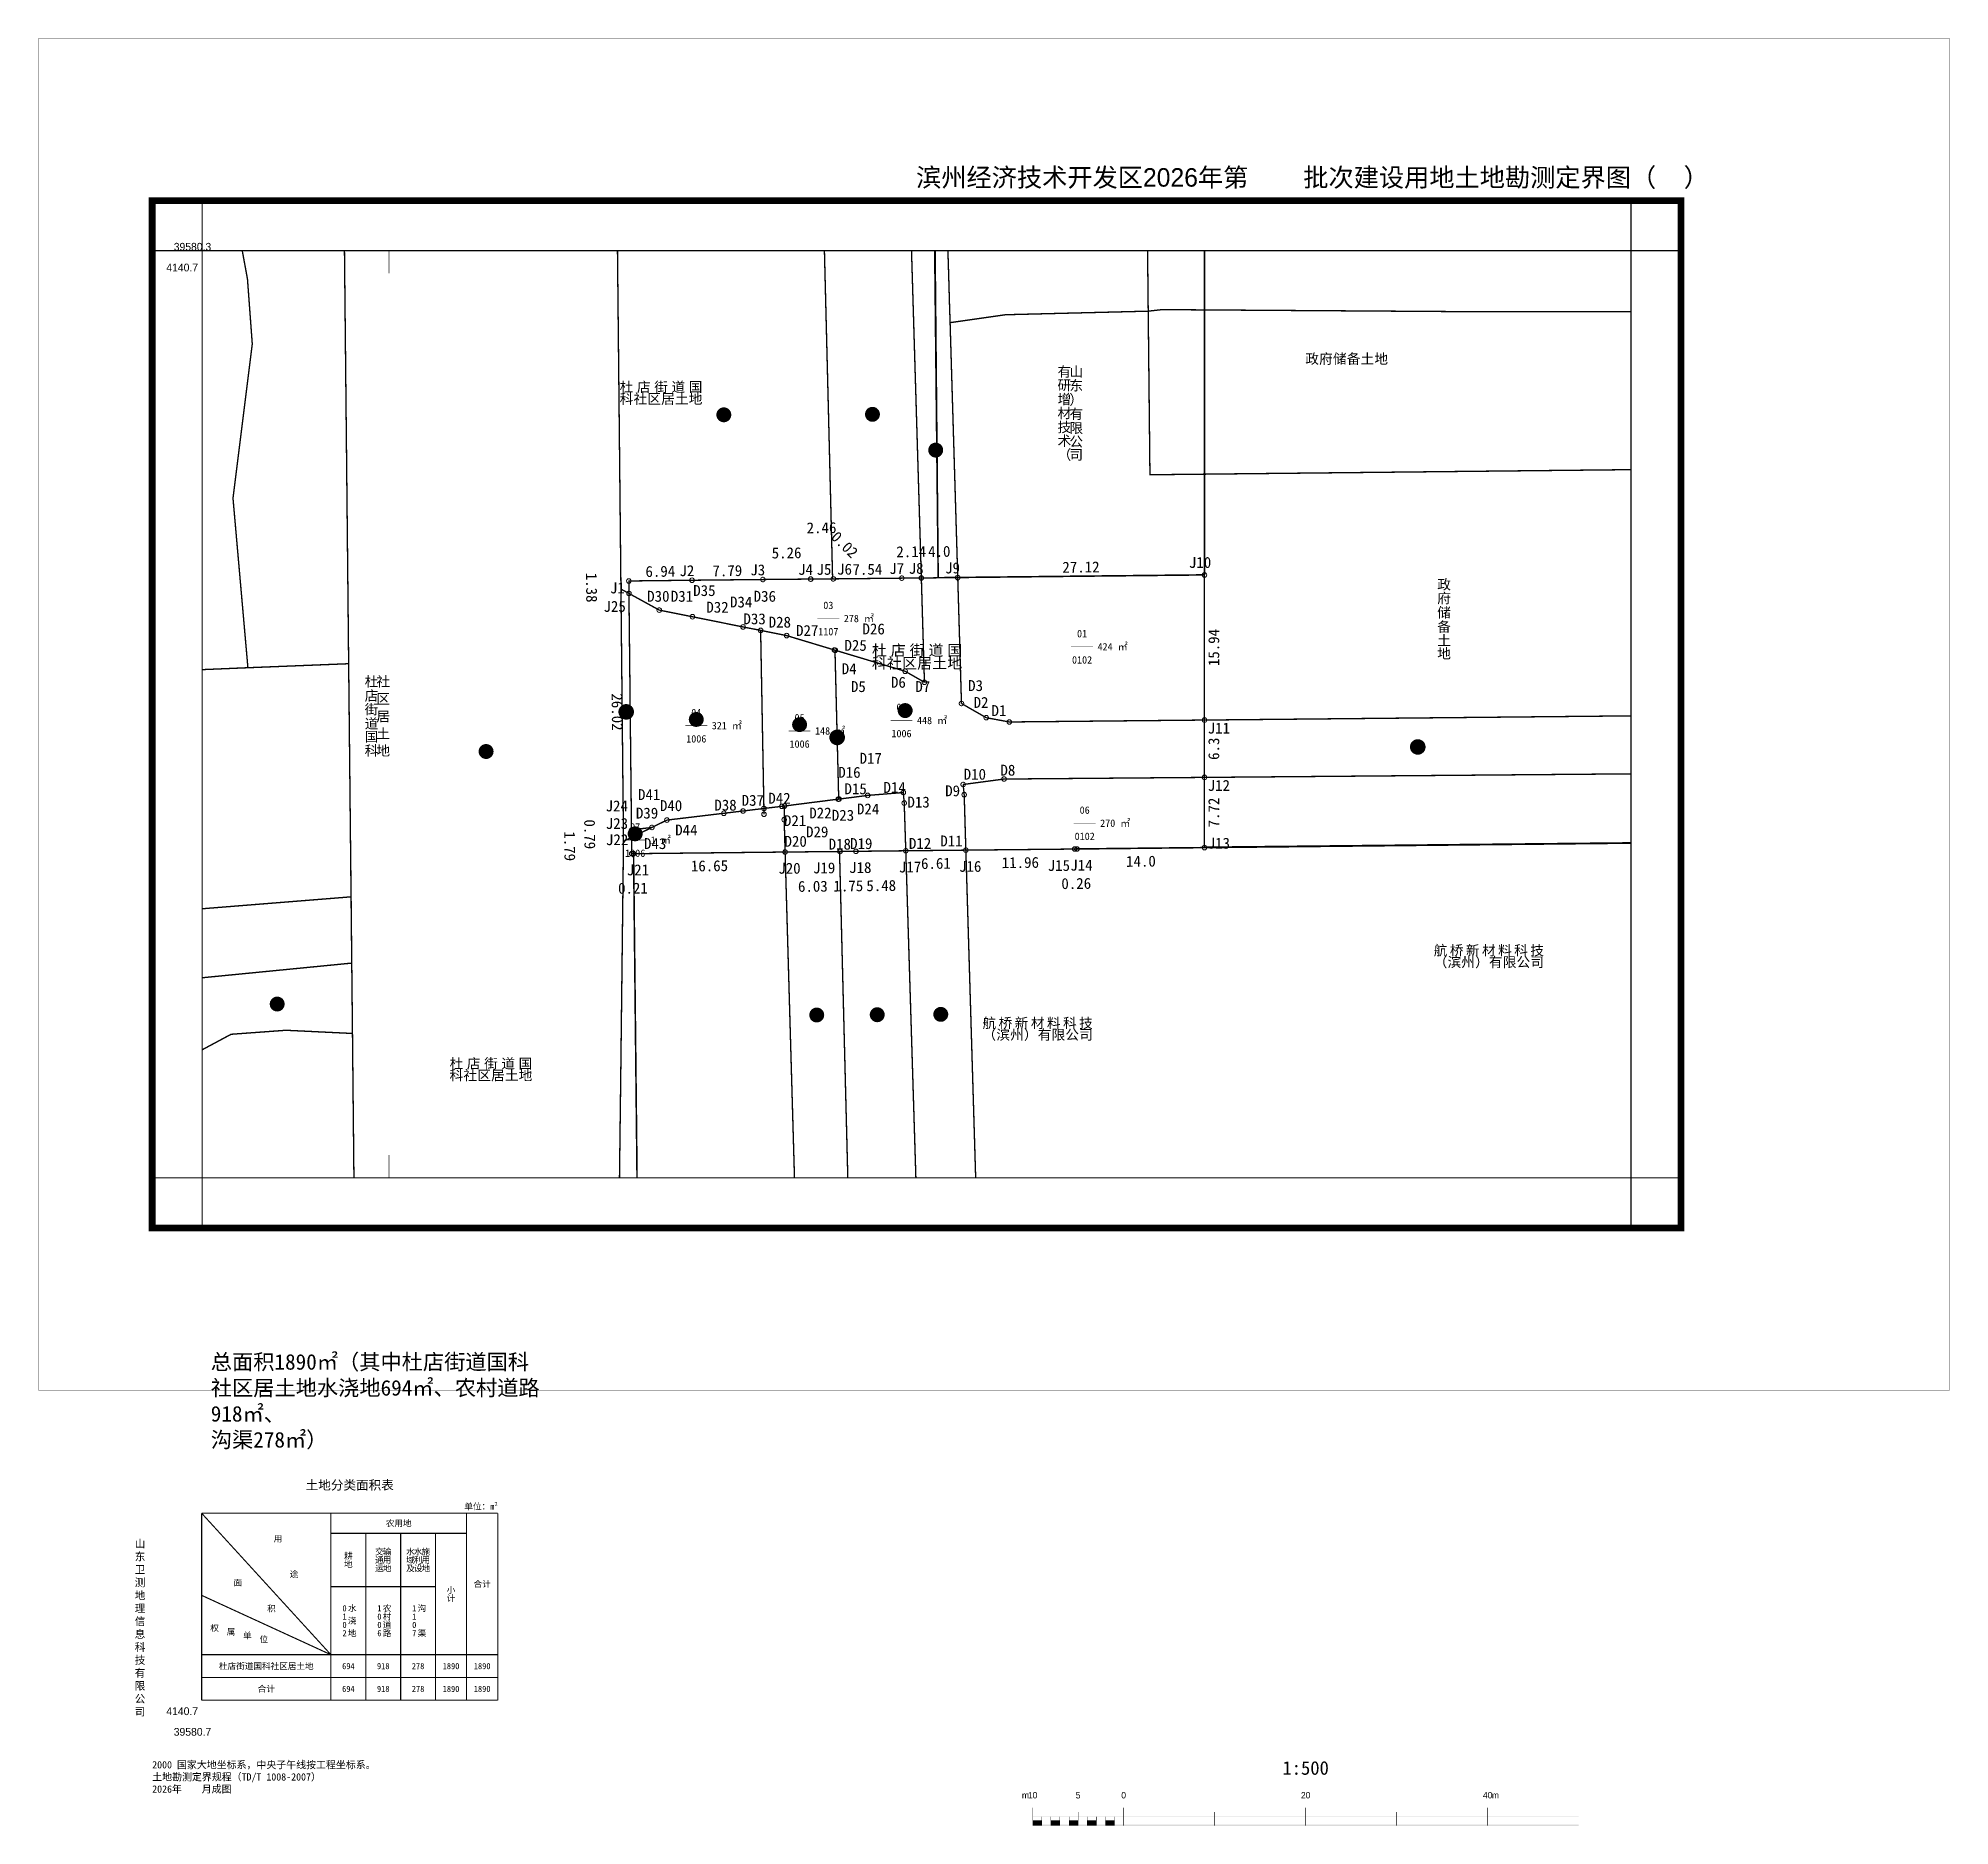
# Model space of a CAD drawing. Header units: millimetres. Extents: x 36 to 39581050, y -68 to 4134463.
# Drawn here: x 39580761.5 to 39580971.5, y 4134266.6 to 4134462.9 of the extents above; entities that cross this region are included whole.
import ezdxf
from ezdxf.enums import TextEntityAlignment as Align

# ---------------------------------------------------------------- set-up
doc = ezdxf.new("R2010")
doc.units = ezdxf.units.MM
doc.layers.get('0').update_dxf_attribs({"linetype": 'CONTINUOUS', "lineweight": 0, "plot": 0})
for name, color, linetype, lineweight in [('Q2CAD_LAYOUT_SKELETON', 7, 'CONTINUOUS', 0), ('勘测定界图_DLWK_图廓__国家2017地形图图廓__FRAME_MODEL', 7, 'CONTINUOUS', 0), ('勘测定界图_DLWK_图廓__国家2017地形图图廓__GRID_MODEL', 7, 'CONTINUOUS', 0), ('勘测定界图_DLWK_图廓__国家2017地形图图廓__LAND_USE_AREA_TABLE_MODEL', 7, 'CONTINUOUS', 0), ('勘测定界图_DLWK_图廓__国家2017地形图图廓__SCALE_BAR_MODEL', 7, 'CONTINUOUS', 0), ('勘测定界图_DLWK_图廓__国家2017地形图图廓__TEXT_MODEL', 7, 'CONTINUOUS', 0), ('勘测定界图_DLWK_图廓__国家2017地形图图廓__勘测定界图_DLWK_地类_地类点', 7, 'CONTINUOUS', 0), ('勘测定界图_DLWK_图廓__国家2017地形图图廓__勘测定界图_DLWK_地类_地类点__LABEL', 7, 'CONTINUOUS', 0), ('勘测定界图_DLWK_图廓__国家2017地形图图廓__勘测定界图_DLWK_地类_地类界线', 7, 'CONTINUOUS', 0), ('勘测定界图_DLWK_图廓__国家2017地形图图廓__勘测定界图_DLWK_地类范围', 7, 'CONTINUOUS', 0), ('勘测定界图_DLWK_图廓__国家2017地形图图廓__勘测定界图_DLWK_地类范围__LABEL', 7, 'CONTINUOUS', 0), ('勘测定界图_DLWK_图廓__国家2017地形图图廓__勘测定界图_DLWK_地类范围__LABEL_BACKGROUND', 7, 'CONTINUOUS', 0), ('勘测定界图_DLWK_图廓__国家2017地形图图廓__勘测定界图_DLWK_外围村界标注面__LABEL', 7, 'CONTINUOUS', 0), ('勘测定界图_DLWK_图廓__国家2017地形图图廓__勘测定界图_DLWK_外围村界线', 7, 'CONTINUOUS', 0), ('勘测定界图_DLWK_图廓__国家2017地形图图廓__勘测定界图_DLWK_村界范围__LABEL', 7, 'CONTINUOUS', 0), ('勘测定界图_DLWK_图廓__国家2017地形图图廓__勘测定界图_DLWK_界址_界址点', 7, 'CONTINUOUS', 0), ('勘测定界图_DLWK_图廓__国家2017地形图图廓__勘测定界图_DLWK_界址_界址点__LABEL', 7, 'CONTINUOUS', 0), ('勘测定界图_DLWK_图廓__国家2017地形图图廓__勘测定界图_DLWK_界址_界址线', 7, 'CONTINUOUS', 0), ('勘测定界图_DLWK_图廓__国家2017地形图图廓__勘测定界图_DLWK_界址_界址线__LABEL', 7, 'CONTINUOUS', 0), ('勘测定界图_DLWK_图廓__国家2017地形图图廓__勘测定界图_DLWK_背景地类', 7, 'CONTINUOUS', 0), ('勘测定界图_DLWK_图廓__国家2017地形图图廓__勘测定界图_DLWK_背景现状地类线', 7, 'CONTINUOUS', 0)]:
    doc.layers.add(name, color=color, linetype=linetype, lineweight=lineweight)
doc.styles.add('仿宋_GB2312', font='FangSong-Regular(1).ttf')
doc.styles.add('方正中等线_GBK', font='方正中等线_GBK.TTF')
doc.styles.add('方正小标宋_GBK', font='方正小标宋_GBK.TTF')
doc.styles.add('楷体_GB2312', font='KaiTi-Regular.ttf')

msp = doc.modelspace()

# ---------------------------------------------------------------- texts
at = {"layer": '勘测定界图_DLWK_图廓__国家2017地形图图廓__LAND_USE_AREA_TABLE_MODEL', "color": 7, "style": '楷体_GB2312'}
msp.add_text('土地分类面积表', height=1.014, dxfattribs=at).set_placement((39580795.69, 4134303.99), align=Align.MIDDLE_CENTER)
at = {"layer": '勘测定界图_DLWK_图廓__国家2017地形图图廓__LAND_USE_AREA_TABLE_MODEL', "color": 0, "style": '楷体_GB2312'}
msp.add_text('单位：m²', height=0.676, dxfattribs=at).set_placement((39580811.96, 4134301.64), align=Align.MIDDLE_RIGHT)
for s, height, p in [('农用地', 0.676, (39580801.07, 4134299.79)), ('用', 0.676, (39580787.8, 4134298.09)), ('耕', 0.676, (39580795.54, 4134296.21)), ('交', 0.676, (39580798.95, 4134296.67)), ('输', 0.676, (39580799.79, 4134296.67)), ('水', 0.676, (39580802.36, 4134296.67)), ('水', 0.676, (39580803.2, 4134296.67)), ('施', 0.676, (39580804.05, 4134296.67)), ('途', 0.676, (39580789.57, 4134294.2)), ('地', 0.676, (39580795.54, 4134295.3)), ('通', 0.676, (39580798.95, 4134295.76)), ('运', 0.676, (39580798.95, 4134294.84)), ('用', 0.676, (39580799.79, 4134295.76)), ('地', 0.676, (39580799.79, 4134294.84)), ('域', 0.676, (39580802.36, 4134295.76)), ('及', 0.676, (39580802.36, 4134294.84)), ('利', 0.676, (39580803.2, 4134295.76)), ('设', 0.676, (39580803.2, 4134294.84)), ('用', 0.676, (39580804.05, 4134295.76)), ('地', 0.676, (39580804.05, 4134294.84)), ('面', 0.676, (39580783.4, 4134293.29)), ('小', 0.676, (39580806.82, 4134292.47)), ('合计', 0.676, (39580810.24, 4134293.12)), ('积', 0.676, (39580787.09, 4134290.42)), ('0', 0.676, (39580795.12, 4134290.45)), ('水', 0.676, (39580795.96, 4134290.45)), ('1', 0.676, (39580798.95, 4134290.45)), ('农', 0.676, (39580799.79, 4134290.45)), ('1', 0.676, (39580802.78, 4134290.45)), ('沟', 0.676, (39580803.62, 4134290.45)), ('计', 0.676, (39580806.82, 4134291.56)), ('权', 0.676, (39580780.84, 4134288.28)), ('属', 0.676, (39580782.64, 4134287.87)), ('0', 0.676, (39580795.12, 4134288.63)), ('1', 0.676, (39580795.12, 4134289.54)), ('地', 0.676, (39580795.96, 4134287.72)), ('浇', 0.676, (39580795.96, 4134289.09)), ('0', 0.676, (39580798.95, 4134289.54)), ('0', 0.676, (39580798.95, 4134288.63)), ('村', 0.676, (39580799.79, 4134289.54)), ('道', 0.676, (39580799.79, 4134288.63)), ('路', 0.676, (39580799.79, 4134287.72)), ('0', 0.676, (39580802.78, 4134288.63)), ('1', 0.676, (39580802.78, 4134289.54)), ('渠', 0.676, (39580803.62, 4134287.72)), ('单', 0.676, (39580784.44, 4134287.46)), ('位', 0.676, (39580786.24, 4134287.04)), ('2', 0.676, (39580795.12, 4134287.72)), ('6', 0.676, (39580798.95, 4134287.72)), ('7', 0.676, (39580802.78, 4134287.72)), ('杜店街道国科社区居土地', 0.6758, (39580786.52, 4134284.1)), ('694', 0.676, (39580795.54, 4134284.1)), ('918', 0.676, (39580799.37, 4134284.1)), ('278', 0.676, (39580803.2, 4134284.1)), ('1890', 0.676, (39580806.82, 4134284.1)), ('1890', 0.676, (39580810.24, 4134284.1)), ('合计', 0.676, (39580786.52, 4134281.6)), ('694', 0.676, (39580795.54, 4134281.6)), ('918', 0.676, (39580799.37, 4134281.6)), ('278', 0.676, (39580803.2, 4134281.6)), ('1890', 0.676, (39580806.82, 4134281.6)), ('1890', 0.676, (39580810.24, 4134281.6))]:
    msp.add_text(s, height=height, dxfattribs=at).set_placement(p, align=Align.MIDDLE_CENTER)
at = {"layer": '勘测定界图_DLWK_图廓__国家2017地形图图廓__SCALE_BAR_MODEL', "color": 7}
for s, height, style, p in [('1:500', 1.5, '仿宋_GB2312', (39580900.73, 4134272.16)), ('10', 0.7, '方正中等线_GBK', (39580870.73, 4134269.56)), ('5', 0.7, '方正中等线_GBK', (39580875.73, 4134269.56)), ('0', 0.7, '方正中等线_GBK', (39580880.73, 4134269.56)), ('20', 0.7, '方正中等线_GBK', (39580900.73, 4134269.56)), ('40', 0.7, '方正中等线_GBK', (39580920.73, 4134269.56))]:
    msp.add_text(s, height=height, dxfattribs=dict(at, style=style)).set_placement(p, align=Align.CENTER)
at = {"layer": '勘测定界图_DLWK_图廓__国家2017地形图图廓__SCALE_BAR_MODEL', "color": 7, "style": '方正中等线_GBK'}
msp.add_text('m', height=0.7, dxfattribs=at).set_placement((39580870.33, 4134269.56), align=Align.RIGHT)
msp.add_text('m', height=0.7, dxfattribs=at).set_placement((39580921.19, 4134269.56))
at = {"layer": '勘测定界图_DLWK_图廓__国家2017地形图图廓__TEXT_MODEL', "color": 7}
for s, height, style, p in [('滨州经济技术开发区2026年第        批次建设用地土地勘测定界图（    ）', 2.0307, '方正小标宋_GBK', (39580901.48, 4134446.63)), ('39580.3', 0.852, '方正中等线_GBK', (39580778.41, 4134439.6)), ('4140.7', 0.852, '方正中等线_GBK', (39580777.28, 4134437.32)), ('4140.7', 0.852, '方正中等线_GBK', (39580777.28, 4134278.72)), ('39580.7', 0.852, '方正中等线_GBK', (39580778.41, 4134276.45))]:
    msp.add_text(s, height=height, dxfattribs=dict(at, style=style)).set_placement(p, align=Align.CENTER)
at = {"layer": '勘测定界图_DLWK_图廓__国家2017地形图图廓__TEXT_MODEL', "color": 1, "insert": (39580780.42, 4134307.89), "char_height": 1.7099, "width": 36.728, "attachment_point": 7, "style": '楷体_GB2312'}
msp.add_mtext('总面积1890㎡（其中杜店街道国科社区居土地水浇地694㎡、农村道路918㎡、\\P沟渠278㎡）', dxfattribs=at)
at = {"layer": '勘测定界图_DLWK_图廓__国家2017地形图图廓__TEXT_MODEL', "color": 7}
for s, insert, char_height, width, attachment_point, style in [('山\\P东\\P卫\\P测\\P地\\P理\\P信\\P息\\P科\\P技\\P有\\P限\\P公\\P司', (39580773.23, 4134288.27), 0.852, 10.25, 6, '方正中等线_GBK'), ('2000 国家大地坐标系，中央子午线按工程坐标系。\\P土地勘测定界规程（TD/T 1008-2007）\\P2026年    月成图', (39580773.98, 4134273.66), 0.8004, 71.4, 1, '仿宋_GB2312')]:
    msp.add_mtext(s, dxfattribs=dict(at, insert=insert, char_height=char_height, width=width, attachment_point=attachment_point, style=style))
at = {"layer": '勘测定界图_DLWK_图廓__国家2017地形图图廓__勘测定界图_DLWK_地类_地类点__LABEL', "color": 7, "style": '楷体_GB2312'}
for s, p in [('D30', (39580829.6, 4134401.63)), ('D31', (39580832.2, 4134401.63)), ('D35', (39580834.66, 4134402.26)), ('D34', (39580838.7, 4134401)), ('D36', (39580841.3, 4134401.63)), ('D32', (39580836.1, 4134400.43)), ('D33', (39580840.18, 4134399.15)), ('D28', (39580842.95, 4134398.79)), ('D27', (39580845.96, 4134397.87)), ('D26', (39580853.26, 4134398.04)), ('D25', (39580851.28, 4134396.24)), ('D4', (39580850.57, 4134393.67)), ('D5', (39580851.58, 4134391.71)), ('D6', (39580855.98, 4134392.18)), ('D7', (39580858.66, 4134391.71)), ('D3', (39580864.46, 4134391.82)), ('D2', (39580865.06, 4134389.97)), ('D1', (39580867.03, 4134389.07)), ('D16', (39580850.6, 4134382.29)), ('D17', (39580852.94, 4134383.83)), ('D10', (39580864.38, 4134382.08)), ('D8', (39580868.01, 4134382.53)), ('D15', (39580851.28, 4134380.48)), ('D14', (39580855.57, 4134380.63)), ('D9', (39580861.94, 4134380.26)), ('D41', (39580828.59, 4134379.84)), ('D40', (39580831, 4134378.63)), ('D38', (39580836.98, 4134378.69)), ('D37', (39580839.98, 4134379.21)), ('D42', (39580842.91, 4134379.44)), ('D24', (39580852.65, 4134378.26)), ('D13', (39580858.2, 4134379.02)), ('D39', (39580828.36, 4134377.81)), ('D44', (39580832.68, 4134375.95)), ('D21', (39580844.63, 4134376.98)), ('D29', (39580847.06, 4134375.75)), ('D22', (39580847.41, 4134377.82)), ('D23', (39580849.89, 4134377.57)), ('D43', (39580829.25, 4134374.46)), ('D20', (39580844.69, 4134374.71)), ('D18', (39580849.54, 4134374.4)), ('D19', (39580851.9, 4134374.46)), ('D12', (39580858.36, 4134374.48)), ('D11', (39580861.81, 4134374.75))]:
    msp.add_text(s, height=1.202, dxfattribs=at).set_placement(p, align=Align.MIDDLE_CENTER)
at = {"layer": '勘测定界图_DLWK_图廓__国家2017地形图图廓__勘测定界图_DLWK_地类范围__LABEL', "color": 7, "style": '楷体_GB2312', "width": 1.001729}
for s, p in [('03', (39580848.28, 4134400.64)), ('1107', (39580848.28, 4134397.75)), ('01', (39580876.16, 4134397.53)), ('0102', (39580876.16, 4134394.64)), ('04', (39580833.77, 4134388.86)), ('02', (39580856.32, 4134389.44)), ('05', (39580845.12, 4134388.29)), ('1006', (39580856.32, 4134386.55)), ('1006', (39580833.77, 4134385.97)), ('1006', (39580845.12, 4134385.4)), ('06', (39580876.45, 4134378.14)), ('07', (39580827.06, 4134376.29)), ('0102', (39580876.45, 4134375.26)), ('1006', (39580827.06, 4134373.4))]:
    msp.add_text(s, height=0.811, dxfattribs=at).set_placement(p, align=Align.MIDDLE_CENTER)
for s, p in [('278 ㎡', (39580849.98, 4134399.19)), ('424 ㎡', (39580877.86, 4134396.08)), ('321 ㎡', (39580835.47, 4134387.42)), ('148 ㎡', (39580846.82, 4134386.84)), ('448 ㎡', (39580858.02, 4134387.99)), ('270 ㎡', (39580878.15, 4134376.7)), ('1 ㎡', (39580828.76, 4134374.85))]:
    msp.add_text(s, height=0.811, dxfattribs=at).set_placement(p, align=Align.MIDDLE_LEFT)
at = {"layer": '勘测定界图_DLWK_图廓__国家2017地形图图廓__勘测定界图_DLWK_外围村界标注面__LABEL', "color": 7, "style": '楷体_GB2312'}
for s, p in [('有', (39580874.22, 4134426.3)), ('山', (39580875.52, 4134426.3)), ('政', (39580901.44, 4134427.72)), ('府', (39580902.96, 4134427.72)), ('储', (39580904.48, 4134427.72)), ('备', (39580906, 4134427.72)), ('土', (39580907.51, 4134427.72)), ('地', (39580909.03, 4134427.72)), ('杜', (39580826.1, 4134424.62)), ('店', (39580828, 4134424.62)), ('街', (39580829.9, 4134424.62)), ('道', (39580831.8, 4134424.62)), ('国', (39580833.69, 4134424.62)), ('研', (39580874.22, 4134424.83)), ('东', (39580875.52, 4134424.78)), ('科', (39580826.1, 4134423.32)), ('社', (39580827.62, 4134423.32)), ('区', (39580829.14, 4134423.32)), ('居', (39580830.66, 4134423.32)), ('土', (39580832.18, 4134423.32)), ('地', (39580833.69, 4134423.32)), ('增', (39580874.22, 4134423.28)), ('）', (39580875.52, 4134423.23)), ('材', (39580874.22, 4134421.75)), ('技', (39580874.22, 4134420.21)), ('有', (39580875.52, 4134421.66)), ('限', (39580875.52, 4134420.11)), ('术', (39580874.22, 4134418.7)), ('公', (39580875.52, 4134418.62)), ('（', (39580874.22, 4134417.19)), ('司', (39580875.52, 4134417.19)), ('政', (39580915.94, 4134402.93)), ('府', (39580915.94, 4134401.42)), ('储', (39580915.94, 4134399.85)), ('备', (39580915.94, 4134398.28)), ('土', (39580915.94, 4134396.78)), ('地', (39580915.94, 4134395.34)), ('杜', (39580798.08, 4134392.26)), ('店', (39580798.08, 4134390.71)), ('社', (39580799.37, 4134392.26)), ('街', (39580798.08, 4134389.21)), ('居', (39580799.37, 4134388.44)), ('区', (39580799.37, 4134390.36)), ('道', (39580798.08, 4134387.64)), ('土', (39580799.37, 4134386.54)), ('科', (39580798.08, 4134384.67)), ('国', (39580798.08, 4134386.2)), ('地', (39580799.37, 4134384.67)), ('航', (39580915.55, 4134362.73)), ('（', (39580915.55, 4134361.44)), ('滨', (39580917.07, 4134361.44)), ('桥', (39580917.32, 4134362.73)), ('州', (39580918.58, 4134361.44)), ('新', (39580919.09, 4134362.73)), ('）', (39580920.1, 4134361.44)), ('材', (39580920.86, 4134362.73)), ('有', (39580921.62, 4134361.44)), ('料', (39580922.63, 4134362.73)), ('限', (39580923.14, 4134361.44)), ('科', (39580924.4, 4134362.73)), ('公', (39580924.66, 4134361.44)), ('技', (39580926.17, 4134362.73)), ('司', (39580926.17, 4134361.44)), ('航', (39580865.97, 4134354.75)), ('桥', (39580867.74, 4134354.75)), ('新', (39580869.51, 4134354.75)), ('材', (39580871.28, 4134354.75)), ('料', (39580873.05, 4134354.75)), ('科', (39580874.82, 4134354.75)), ('技', (39580876.59, 4134354.75)), ('（', (39580865.97, 4134353.46)), ('滨', (39580867.49, 4134353.46)), ('州', (39580869, 4134353.46)), ('）', (39580870.52, 4134353.46)), ('有', (39580872.04, 4134353.46)), ('限', (39580873.56, 4134353.46)), ('公', (39580875.08, 4134353.46)), ('司', (39580876.59, 4134353.46)), ('杜', (39580807.41, 4134350.3)), ('科', (39580807.41, 4134349)), ('社', (39580808.93, 4134349)), ('店', (39580809.31, 4134350.3)), ('区', (39580810.45, 4134349)), ('街', (39580811.21, 4134350.3)), ('居', (39580811.97, 4134349)), ('道', (39580813.11, 4134350.3)), ('土', (39580813.49, 4134349)), ('地', (39580815, 4134349)), ('国', (39580815, 4134350.3))]:
    msp.add_text(s, height=1.1, dxfattribs=at).set_placement(p, align=Align.MIDDLE_CENTER)
at = {"layer": '勘测定界图_DLWK_图廓__国家2017地形图图廓__勘测定界图_DLWK_村界范围__LABEL', "color": 7, "style": '楷体_GB2312'}
for s, p in [('杜', (39580853.89, 4134395.69)), ('店', (39580855.96, 4134395.69)), ('街', (39580858.03, 4134395.69)), ('道', (39580860.1, 4134395.69)), ('国', (39580862.17, 4134395.69)), ('科', (39580853.89, 4134394.28)), ('社', (39580855.54, 4134394.28)), ('区', (39580857.2, 4134394.28)), ('居', (39580858.86, 4134394.28)), ('土', (39580860.51, 4134394.28)), ('地', (39580862.17, 4134394.28))]:
    msp.add_text(s, height=1.2, dxfattribs=at).set_placement(p, align=Align.MIDDLE_CENTER)
at = {"layer": '勘测定界图_DLWK_图廓__国家2017地形图图廓__勘测定界图_DLWK_界址_界址点__LABEL', "color": 7, "style": '楷体_GB2312'}
for s, p in [('J10', (39580889.13, 4134405.35)), ('J2', (39580832.73, 4134404.44)), ('J3', (39580840.52, 4134404.53)), ('J4', (39580845.78, 4134404.58)), ('J5', (39580847.8, 4134404.59)), ('J6', (39580850.06, 4134404.61)), ('J7', (39580855.79, 4134404.68)), ('J8', (39580857.93, 4134404.7)), ('J9', (39580861.93, 4134404.74)), ('J1', (39580825.1, 4134402.55)), ('J25', (39580824.8, 4134400.52)), ('J11', (39580891.19, 4134387.15)), ('J12', (39580891.19, 4134380.85)), ('J24', (39580825.03, 4134378.6)), ('J23', (39580825.05, 4134376.67)), ('J22', (39580825.07, 4134374.89)), ('J13', (39580891.19, 4134374.5)), ('J21', (39580827.36, 4134371.57)), ('J20', (39580844.01, 4134371.75)), ('J19', (39580847.82, 4134371.79)), ('J18', (39580851.79, 4134371.83)), ('J17', (39580857.26, 4134371.89)), ('J16', (39580863.87, 4134371.96)), ('J15', (39580873.61, 4134372.06)), ('J14', (39580876.09, 4134372.09))]:
    msp.add_text(s, height=1.202, dxfattribs=at).set_placement(p, align=Align.MIDDLE_CENTER)
at = {"layer": '勘测定界图_DLWK_图廓__国家2017地形图图廓__勘测定界图_DLWK_界址_界址线__LABEL', "color": 7, "style": '楷体_GB2312'}
for s, rotation, p in [('2.46', 0.6055, (39580847.53, 4134409.16)), ('0.02', -44.5444, (39580850.08, 4134407.31)), ('5.26', 0.6041, (39580843.69, 4134406.4)), ('2.14', 0.5994, (39580857.39, 4134406.53)), ('4.0', 0.6101, (39580860.47, 4134406.56)), ('1.38', -89.3896, (39580822.27, 4134402.58)), ('6.94', 0.602, (39580829.82, 4134404.37)), ('7.79', 0.602, (39580837.18, 4134404.44)), ('7.54', 0.6095, (39580852.57, 4134404.59)), ('27.12', 0.6065, (39580876.04, 4134404.84)), ('15.94', 90, (39580890.63, 4134396)), ('26.02', -89.3935, (39580825.09, 4134388.92)), ('6.3', 90, (39580890.63, 4134384.88)), ('7.72', 90, (39580890.63, 4134377.87)), ('0.79', -89.3935, (39580822.07, 4134375.48)), ('1.79', -89.3899, (39580819.87, 4134374.17)), ('16.65', 0.6092, (39580835.22, 4134372.02)), ('6.61', 0.6093, (39580860.1, 4134372.29)), ('11.96', 0.6087, (39580869.38, 4134372.38)), ('14.0', 0.6087, (39580882.63, 4134372.52)), ('0.21', 0.4844, (39580826.81, 4134369.56)), ('6.03', 0.606, (39580846.58, 4134369.77)), ('1.75', 0.6094, (39580850.48, 4134369.81)), ('5.48', 0.6068, (39580854.09, 4134369.85)), ('0.26', 0.6087, (39580875.52, 4134370.08))]:
    msp.add_text(s, height=1.202, rotation=rotation, dxfattribs=at).set_placement(p, align=Align.MIDDLE_CENTER)

# ---------------------------------------------------------------- blocks, each defined once
blk = doc.blocks.new('KT_地类点_M_BA61F53ECD240921')
at = {"color": 94, "lineweight": 20, "const_width": 0.1}
blk.add_lwpolyline([(0.25, 0, 0.414214), (0, 0.25, 0.414214), (-0.25, 0, 0.414214), (0, -0.25, 0.414214)], format="xyb", close=True, dxfattribs=at)
at = {"color": 94, "lineweight": 0}
blk.add_circle((0, 0), 0.25, dxfattribs=at)
blk = doc.blocks.new('KT_界址点_M_32E6A46A2627DA7B')
at = {"color": 1, "lineweight": 20, "const_width": 0.1}
blk.add_lwpolyline([(0.25, 0, 0.414214), (0, 0.25, 0.414214), (-0.25, 0, 0.414214), (0, -0.25, 0.414214)], format="xyb", close=True, dxfattribs=at)
at = {"color": 1, "lineweight": 0}
blk.add_circle((0, 0), 0.25, dxfattribs=at)

# ---------------------------------------------------------------- hatches: boundary and pattern name
at = {"layer": '勘测定界图_DLWK_图廓__国家2017地形图图廓__SCALE_BAR_MODEL'}
for points in [[(39580870.73, 4134266.56), (39580870.78, 4134266.56), (39580870.78, 4134268.56), (39580870.73, 4134268.56)], [(39580870.73, 4134267.51), (39580930.73, 4134267.51), (39580930.73, 4134267.56), (39580870.73, 4134267.56)], [(39580870.73, 4134266.56), (39580871.73, 4134266.56), (39580871.73, 4134267.16), (39580870.73, 4134267.16)], [(39580871.71, 4134266.56), (39580871.75, 4134266.56), (39580871.75, 4134267.56), (39580871.71, 4134267.56)], [(39580872.71, 4134266.56), (39580872.75, 4134266.56), (39580872.75, 4134267.56), (39580872.71, 4134267.56)], [(39580872.73, 4134266.56), (39580873.73, 4134266.56), (39580873.73, 4134267.16), (39580872.73, 4134267.16)], [(39580873.71, 4134266.56), (39580873.75, 4134266.56), (39580873.75, 4134267.56), (39580873.71, 4134267.56)], [(39580874.71, 4134266.56), (39580874.75, 4134266.56), (39580874.75, 4134267.56), (39580874.71, 4134267.56)], [(39580874.73, 4134266.56), (39580875.73, 4134266.56), (39580875.73, 4134267.16), (39580874.73, 4134267.16)], [(39580875.71, 4134266.56), (39580875.76, 4134266.56), (39580875.76, 4134268.06), (39580875.71, 4134268.06)], [(39580875.71, 4134266.56), (39580875.75, 4134266.56), (39580875.75, 4134267.56), (39580875.71, 4134267.56)], [(39580876.71, 4134266.56), (39580876.75, 4134266.56), (39580876.75, 4134267.56), (39580876.71, 4134267.56)], [(39580876.73, 4134266.56), (39580877.73, 4134266.56), (39580877.73, 4134267.16), (39580876.73, 4134267.16)], [(39580877.71, 4134266.56), (39580877.75, 4134266.56), (39580877.75, 4134267.56), (39580877.71, 4134267.56)], [(39580878.71, 4134266.56), (39580878.75, 4134266.56), (39580878.75, 4134267.56), (39580878.71, 4134267.56)], [(39580878.73, 4134266.56), (39580879.73, 4134266.56), (39580879.73, 4134267.16), (39580878.73, 4134267.16)], [(39580879.71, 4134266.56), (39580879.75, 4134266.56), (39580879.75, 4134267.56), (39580879.71, 4134267.56)], [(39580880.71, 4134266.56), (39580880.76, 4134266.56), (39580880.76, 4134268.56), (39580880.71, 4134268.56)], [(39580890.71, 4134266.56), (39580890.76, 4134266.56), (39580890.76, 4134268.06), (39580890.71, 4134268.06)], [(39580900.71, 4134266.56), (39580900.76, 4134266.56), (39580900.76, 4134268.56), (39580900.71, 4134268.56)], [(39580910.71, 4134266.56), (39580910.76, 4134266.56), (39580910.76, 4134268.06), (39580910.71, 4134268.06)], [(39580920.71, 4134266.56), (39580920.76, 4134266.56), (39580920.76, 4134268.56), (39580920.71, 4134268.56)], [(39580870.73, 4134266.56), (39580930.73, 4134266.56), (39580930.73, 4134266.68), (39580870.73, 4134266.68)]]:
    msp.add_hatch(color=7, dxfattribs=at).paths.add_polyline_path(points)
at = {"layer": '勘测定界图_DLWK_图廓__国家2017地形图图廓__勘测定界图_DLWK_地类范围'}
for color, points in [(256, [(39580856.72, 4134388.25), (39580856.67, 4134388.25), (39580856.61, 4134388.26), (39580856.56, 4134388.27), (39580856.51, 4134388.28), (39580856.46, 4134388.3), (39580856.41, 4134388.31), (39580856.36, 4134388.34), (39580856.31, 4134388.36), (39580856.27, 4134388.39), (39580856.23, 4134388.42), (39580856.18, 4134388.46), (39580856.14, 4134388.49), (39580856.11, 4134388.53), (39580856.07, 4134388.57), (39580856.04, 4134388.62), (39580856.01, 4134388.66), (39580855.99, 4134388.71), (39580855.97, 4134388.76), (39580855.95, 4134388.81), (39580855.93, 4134388.86), (39580855.92, 4134388.91), (39580855.91, 4134388.96), (39580855.91, 4134389.02), (39580855.9, 4134389.07), (39580855.91, 4134389.13), (39580855.91, 4134389.18), (39580855.92, 4134389.23), (39580855.93, 4134389.28), (39580855.95, 4134389.34), (39580855.97, 4134389.38), (39580855.99, 4134389.43), (39580856.01, 4134389.48), (39580856.04, 4134389.53), (39580856.07, 4134389.57), (39580856.11, 4134389.61), (39580856.14, 4134389.65), (39580856.18, 4134389.69), (39580856.23, 4134389.72), (39580856.27, 4134389.75), (39580856.31, 4134389.78), (39580856.36, 4134389.81), (39580856.41, 4134389.83), (39580856.46, 4134389.85), (39580856.51, 4134389.86), (39580856.56, 4134389.87), (39580856.61, 4134389.88), (39580856.67, 4134389.89), (39580856.72, 4134389.89), (39580856.78, 4134389.89), (39580856.83, 4134389.88), (39580856.88, 4134389.87), (39580856.94, 4134389.86), (39580856.99, 4134389.85), (39580857.04, 4134389.83), (39580857.08, 4134389.81), (39580857.13, 4134389.78), (39580857.18, 4134389.75), (39580857.22, 4134389.72), (39580857.26, 4134389.69), (39580857.3, 4134389.65), (39580857.34, 4134389.61), (39580857.37, 4134389.57), (39580857.4, 4134389.53), (39580857.43, 4134389.48), (39580857.46, 4134389.43), (39580857.48, 4134389.38), (39580857.5, 4134389.34), (39580857.51, 4134389.28), (39580857.53, 4134389.23), (39580857.53, 4134389.18), (39580857.54, 4134389.13), (39580857.54, 4134389.07), (39580857.54, 4134389.02), (39580857.53, 4134388.96), (39580857.53, 4134388.91), (39580857.51, 4134388.86), (39580857.5, 4134388.81), (39580857.48, 4134388.76), (39580857.46, 4134388.71), (39580857.43, 4134388.66), (39580857.4, 4134388.62), (39580857.37, 4134388.57), (39580857.34, 4134388.53), (39580857.3, 4134388.49), (39580857.26, 4134388.46), (39580857.22, 4134388.42), (39580857.18, 4134388.39), (39580857.13, 4134388.36), (39580857.08, 4134388.34), (39580857.04, 4134388.31), (39580856.99, 4134388.3), (39580856.94, 4134388.28), (39580856.88, 4134388.27), (39580856.83, 4134388.26), (39580856.78, 4134388.25), (39580856.72, 4134388.25)]), (256, [(39580833.77, 4134387.28), (39580833.71, 4134387.28), (39580833.66, 4134387.29), (39580833.61, 4134387.29), (39580833.56, 4134387.31), (39580833.5, 4134387.32), (39580833.45, 4134387.34), (39580833.41, 4134387.36), (39580833.36, 4134387.39), (39580833.31, 4134387.42), (39580833.27, 4134387.45), (39580833.23, 4134387.48), (39580833.19, 4134387.52), (39580833.15, 4134387.56), (39580833.12, 4134387.6), (39580833.09, 4134387.64), (39580833.06, 4134387.69), (39580833.03, 4134387.74), (39580833.01, 4134387.78), (39580832.99, 4134387.83), (39580832.98, 4134387.88), (39580832.97, 4134387.94), (39580832.96, 4134387.99), (39580832.95, 4134388.04), (39580832.95, 4134388.1), (39580832.95, 4134388.15), (39580832.96, 4134388.21), (39580832.97, 4134388.26), (39580832.98, 4134388.31), (39580832.99, 4134388.36), (39580833.01, 4134388.41), (39580833.03, 4134388.46), (39580833.06, 4134388.51), (39580833.09, 4134388.55), (39580833.12, 4134388.6), (39580833.15, 4134388.64), (39580833.19, 4134388.68), (39580833.23, 4134388.71), (39580833.27, 4134388.75), (39580833.31, 4134388.78), (39580833.36, 4134388.81), (39580833.41, 4134388.83), (39580833.45, 4134388.85), (39580833.5, 4134388.87), (39580833.56, 4134388.89), (39580833.61, 4134388.9), (39580833.66, 4134388.91), (39580833.71, 4134388.91), (39580833.77, 4134388.92), (39580833.82, 4134388.91), (39580833.88, 4134388.91), (39580833.93, 4134388.9), (39580833.98, 4134388.89), (39580834.03, 4134388.87), (39580834.08, 4134388.85), (39580834.13, 4134388.83), (39580834.18, 4134388.81), (39580834.22, 4134388.78), (39580834.27, 4134388.75), (39580834.31, 4134388.71), (39580834.35, 4134388.68), (39580834.38, 4134388.64), (39580834.42, 4134388.6), (39580834.45, 4134388.55), (39580834.48, 4134388.51), (39580834.5, 4134388.46), (39580834.53, 4134388.41), (39580834.54, 4134388.36), (39580834.56, 4134388.31), (39580834.57, 4134388.26), (39580834.58, 4134388.21), (39580834.59, 4134388.15), (39580834.59, 4134388.1), (39580834.59, 4134388.04), (39580834.58, 4134387.99), (39580834.57, 4134387.94), (39580834.56, 4134387.88), (39580834.54, 4134387.83), (39580834.53, 4134387.78), (39580834.5, 4134387.74), (39580834.48, 4134387.69), (39580834.45, 4134387.64), (39580834.42, 4134387.6), (39580834.38, 4134387.56), (39580834.35, 4134387.52), (39580834.31, 4134387.48), (39580834.27, 4134387.45), (39580834.22, 4134387.42), (39580834.18, 4134387.39), (39580834.13, 4134387.36), (39580834.08, 4134387.34), (39580834.03, 4134387.32), (39580833.98, 4134387.31), (39580833.93, 4134387.29), (39580833.88, 4134387.29), (39580833.82, 4134387.28), (39580833.77, 4134387.28)]), (256, [(39580845.12, 4134386.71), (39580845.07, 4134386.71), (39580845.01, 4134386.71), (39580844.96, 4134386.72), (39580844.91, 4134386.74), (39580844.86, 4134386.75), (39580844.81, 4134386.77), (39580844.76, 4134386.79), (39580844.71, 4134386.82), (39580844.67, 4134386.84), (39580844.62, 4134386.88), (39580844.58, 4134386.91), (39580844.54, 4134386.95), (39580844.51, 4134386.99), (39580844.47, 4134387.03), (39580844.44, 4134387.07), (39580844.41, 4134387.12), (39580844.39, 4134387.16), (39580844.36, 4134387.21), (39580844.35, 4134387.26), (39580844.33, 4134387.31), (39580844.32, 4134387.37), (39580844.31, 4134387.42), (39580844.3, 4134387.47), (39580844.3, 4134387.53), (39580844.3, 4134387.58), (39580844.31, 4134387.63), (39580844.32, 4134387.69), (39580844.33, 4134387.74), (39580844.35, 4134387.79), (39580844.36, 4134387.84), (39580844.39, 4134387.89), (39580844.41, 4134387.93), (39580844.44, 4134387.98), (39580844.47, 4134388.02), (39580844.51, 4134388.07), (39580844.54, 4134388.1), (39580844.58, 4134388.14), (39580844.62, 4134388.18), (39580844.67, 4134388.21), (39580844.71, 4134388.24), (39580844.76, 4134388.26), (39580844.81, 4134388.28), (39580844.86, 4134388.3), (39580844.91, 4134388.32), (39580844.96, 4134388.33), (39580845.01, 4134388.34), (39580845.07, 4134388.34), (39580845.12, 4134388.34), (39580845.18, 4134388.34), (39580845.23, 4134388.34), (39580845.28, 4134388.33), (39580845.33, 4134388.32), (39580845.39, 4134388.3), (39580845.43, 4134388.28), (39580845.48, 4134388.26), (39580845.53, 4134388.24), (39580845.58, 4134388.21), (39580845.62, 4134388.18), (39580845.66, 4134388.14), (39580845.7, 4134388.1), (39580845.74, 4134388.07), (39580845.77, 4134388.02), (39580845.8, 4134387.98), (39580845.83, 4134387.93), (39580845.86, 4134387.89), (39580845.88, 4134387.84), (39580845.9, 4134387.79), (39580845.91, 4134387.74), (39580845.92, 4134387.69), (39580845.93, 4134387.63), (39580845.94, 4134387.58), (39580845.94, 4134387.53), (39580845.94, 4134387.47), (39580845.93, 4134387.42), (39580845.92, 4134387.37), (39580845.91, 4134387.31), (39580845.9, 4134387.26), (39580845.88, 4134387.21), (39580845.86, 4134387.16), (39580845.83, 4134387.12), (39580845.8, 4134387.07), (39580845.77, 4134387.03), (39580845.74, 4134386.99), (39580845.7, 4134386.95), (39580845.66, 4134386.91), (39580845.62, 4134386.88), (39580845.58, 4134386.84), (39580845.53, 4134386.82), (39580845.48, 4134386.79), (39580845.43, 4134386.77), (39580845.39, 4134386.75), (39580845.33, 4134386.74), (39580845.28, 4134386.72), (39580845.23, 4134386.71), (39580845.18, 4134386.71), (39580845.12, 4134386.71)]), (256, [(39580849.25, 4134385.31), (39580849.19, 4134385.31), (39580849.14, 4134385.31), (39580849.09, 4134385.32), (39580849.04, 4134385.33), (39580848.98, 4134385.35), (39580848.93, 4134385.37), (39580848.89, 4134385.39), (39580848.84, 4134385.41), (39580848.79, 4134385.44), (39580848.75, 4134385.47), (39580848.71, 4134385.51), (39580848.67, 4134385.55), (39580848.63, 4134385.59), (39580848.6, 4134385.63), (39580848.57, 4134385.67), (39580848.54, 4134385.72), (39580848.51, 4134385.76), (39580848.49, 4134385.81), (39580848.47, 4134385.86), (39580848.46, 4134385.91), (39580848.45, 4134385.96), (39580848.44, 4134386.02), (39580848.43, 4134386.07), (39580848.43, 4134386.12), (39580848.43, 4134386.18), (39580848.44, 4134386.23), (39580848.45, 4134386.29), (39580848.46, 4134386.34), (39580848.47, 4134386.39), (39580848.49, 4134386.44), (39580848.51, 4134386.49), (39580848.54, 4134386.53), (39580848.57, 4134386.58), (39580848.6, 4134386.62), (39580848.63, 4134386.66), (39580848.67, 4134386.7), (39580848.71, 4134386.74), (39580848.75, 4134386.77), (39580848.79, 4134386.81), (39580848.84, 4134386.83), (39580848.89, 4134386.86), (39580848.93, 4134386.88), (39580848.98, 4134386.9), (39580849.04, 4134386.92), (39580849.09, 4134386.93), (39580849.14, 4134386.94), (39580849.19, 4134386.94), (39580849.25, 4134386.94), (39580849.3, 4134386.94), (39580849.36, 4134386.94), (39580849.41, 4134386.93), (39580849.46, 4134386.92), (39580849.51, 4134386.9), (39580849.56, 4134386.88), (39580849.61, 4134386.86), (39580849.66, 4134386.83), (39580849.7, 4134386.81), (39580849.75, 4134386.77), (39580849.79, 4134386.74), (39580849.83, 4134386.7), (39580849.86, 4134386.66), (39580849.9, 4134386.62), (39580849.93, 4134386.58), (39580849.96, 4134386.53), (39580849.98, 4134386.49), (39580850.01, 4134386.44), (39580850.02, 4134386.39), (39580850.04, 4134386.34), (39580850.05, 4134386.29), (39580850.06, 4134386.23), (39580850.07, 4134386.18), (39580850.07, 4134386.12), (39580850.07, 4134386.07), (39580850.06, 4134386.02), (39580850.05, 4134385.96), (39580850.04, 4134385.91), (39580850.02, 4134385.86), (39580850.01, 4134385.81), (39580849.98, 4134385.76), (39580849.96, 4134385.72), (39580849.93, 4134385.67), (39580849.9, 4134385.63), (39580849.86, 4134385.59), (39580849.83, 4134385.55), (39580849.79, 4134385.51), (39580849.75, 4134385.47), (39580849.7, 4134385.44), (39580849.66, 4134385.41), (39580849.61, 4134385.39), (39580849.56, 4134385.37), (39580849.51, 4134385.35), (39580849.46, 4134385.33), (39580849.41, 4134385.32), (39580849.36, 4134385.31), (39580849.3, 4134385.31), (39580849.25, 4134385.31)]), (7, [(39580849.25, 4134385.3), (39580849.19, 4134385.3), (39580849.14, 4134385.31), (39580849.09, 4134385.32), (39580849.04, 4134385.33), (39580848.98, 4134385.34), (39580848.93, 4134385.36), (39580848.89, 4134385.38), (39580848.84, 4134385.41), (39580848.79, 4134385.44), (39580848.75, 4134385.47), (39580848.71, 4134385.5), (39580848.67, 4134385.54), (39580848.63, 4134385.58), (39580848.6, 4134385.62), (39580848.57, 4134385.66), (39580848.54, 4134385.7), (39580848.52, 4134385.75), (39580848.5, 4134385.79), (39580848.48, 4134385.84), (39580848.46, 4134385.89), (39580848.45, 4134385.94), (39580848.44, 4134385.99), (39580848.43, 4134386.04), (39580848.43, 4134386.1), (39580848.48, 4134386.11), (39580848.52, 4134386.13), (39580848.56, 4134386.14), (39580848.6, 4134386.15), (39580848.63, 4134386.16), (39580848.66, 4134386.17), (39580848.69, 4134386.18), (39580848.72, 4134386.19), (39580848.74, 4134386.19), (39580848.77, 4134386.2), (39580848.79, 4134386.2), (39580848.82, 4134386.2), (39580848.84, 4134386.2), (39580848.87, 4134386.2), (39580848.89, 4134386.19), (39580848.92, 4134386.19), (39580848.95, 4134386.18), (39580848.98, 4134386.17), (39580849.02, 4134386.16), (39580849.05, 4134386.15), (39580849.09, 4134386.14), (39580849.14, 4134386.12), (39580849.18, 4134386.1), (39580849.24, 4134386.08), (39580849.29, 4134386.07), (39580849.33, 4134386.05), (39580849.38, 4134386.03), (39580849.42, 4134386.02), (39580849.46, 4134386.01), (39580849.49, 4134386), (39580849.53, 4134385.99), (39580849.56, 4134385.98), (39580849.59, 4134385.97), (39580849.62, 4134385.97), (39580849.65, 4134385.97), (39580849.68, 4134385.97), (39580849.68, 4134385.97), (39580849.71, 4134385.97), (39580849.73, 4134385.97), (39580849.76, 4134385.97), (39580849.78, 4134385.98), (39580849.81, 4134385.98), (39580849.84, 4134385.99), (39580849.87, 4134386), (39580849.91, 4134386.01), (39580849.94, 4134386.02), (39580849.98, 4134386.03), (39580850.02, 4134386.05), (39580850.07, 4134386.06), (39580850.06, 4134386.01), (39580850.05, 4134385.96), (39580850.04, 4134385.92), (39580850.03, 4134385.87), (39580850.01, 4134385.82), (39580849.99, 4134385.78), (39580849.97, 4134385.74), (39580849.95, 4134385.69), (39580849.92, 4134385.65), (39580849.89, 4134385.61), (39580849.86, 4134385.57), (39580849.83, 4134385.54), (39580849.79, 4134385.5), (39580849.74, 4134385.47), (39580849.7, 4134385.44), (39580849.66, 4134385.41), (39580849.61, 4134385.38), (39580849.56, 4134385.36), (39580849.51, 4134385.34), (39580849.46, 4134385.33), (39580849.41, 4134385.32), (39580849.36, 4134385.31), (39580849.3, 4134385.3), (39580849.25, 4134385.3)]), (256, [(39580827.06, 4134374.71), (39580827, 4134374.71), (39580826.95, 4134374.72), (39580826.9, 4134374.73), (39580826.84, 4134374.74), (39580826.79, 4134374.75), (39580826.74, 4134374.77), (39580826.69, 4134374.8), (39580826.65, 4134374.82), (39580826.6, 4134374.85), (39580826.56, 4134374.88), (39580826.52, 4134374.91), (39580826.48, 4134374.95), (39580826.44, 4134374.99), (39580826.41, 4134375.03), (39580826.37, 4134375.08), (39580826.35, 4134375.12), (39580826.32, 4134375.17), (39580826.3, 4134375.22), (39580826.28, 4134375.27), (39580826.27, 4134375.32), (39580826.25, 4134375.37), (39580826.24, 4134375.42), (39580826.24, 4134375.48), (39580826.24, 4134375.53), (39580826.24, 4134375.58), (39580826.24, 4134375.64), (39580826.25, 4134375.69), (39580826.27, 4134375.74), (39580826.28, 4134375.79), (39580826.3, 4134375.84), (39580826.32, 4134375.89), (39580826.35, 4134375.94), (39580826.37, 4134375.98), (39580826.41, 4134376.03), (39580826.44, 4134376.07), (39580826.48, 4134376.11), (39580826.52, 4134376.15), (39580826.56, 4134376.18), (39580826.6, 4134376.21), (39580826.65, 4134376.24), (39580826.69, 4134376.26), (39580826.74, 4134376.29), (39580826.79, 4134376.31), (39580826.84, 4134376.32), (39580826.9, 4134376.33), (39580826.95, 4134376.34), (39580827, 4134376.35), (39580827.06, 4134376.35), (39580827.11, 4134376.35), (39580827.16, 4134376.34), (39580827.22, 4134376.33), (39580827.27, 4134376.32), (39580827.32, 4134376.31), (39580827.37, 4134376.29), (39580827.42, 4134376.26), (39580827.46, 4134376.24), (39580827.51, 4134376.21), (39580827.55, 4134376.18), (39580827.6, 4134376.15), (39580827.64, 4134376.11), (39580827.67, 4134376.07), (39580827.71, 4134376.03), (39580827.74, 4134375.98), (39580827.77, 4134375.94), (39580827.79, 4134375.89), (39580827.81, 4134375.84), (39580827.83, 4134375.79), (39580827.85, 4134375.74), (39580827.86, 4134375.69), (39580827.87, 4134375.64), (39580827.87, 4134375.58), (39580827.87, 4134375.53), (39580827.87, 4134375.48), (39580827.87, 4134375.42), (39580827.86, 4134375.37), (39580827.85, 4134375.32), (39580827.83, 4134375.27), (39580827.81, 4134375.22), (39580827.79, 4134375.17), (39580827.77, 4134375.12), (39580827.74, 4134375.08), (39580827.71, 4134375.03), (39580827.67, 4134374.99), (39580827.64, 4134374.95), (39580827.6, 4134374.91), (39580827.55, 4134374.88), (39580827.51, 4134374.85), (39580827.46, 4134374.82), (39580827.42, 4134374.8), (39580827.37, 4134374.77), (39580827.32, 4134374.75), (39580827.27, 4134374.74), (39580827.22, 4134374.73), (39580827.16, 4134374.72), (39580827.11, 4134374.71), (39580827.06, 4134374.71)])]:
    msp.add_hatch(color=color, dxfattribs=at).paths.add_polyline_path(points)
h = msp.add_hatch(color=0, dxfattribs=at)
h.paths.add_polyline_path([(39580849.25, 4134386.98), (39580849.13, 4134386.97), (39580849.02, 4134386.95), (39580848.92, 4134386.91), (39580848.82, 4134386.86), (39580848.73, 4134386.8), (39580848.64, 4134386.73), (39580848.57, 4134386.65), (39580848.51, 4134386.56), (39580848.46, 4134386.46), (39580848.42, 4134386.35), (39580848.4, 4134386.24), (39580848.39, 4134386.12), (39580848.4, 4134386.01), (39580848.42, 4134385.9), (39580848.46, 4134385.79), (39580848.51, 4134385.69), (39580848.57, 4134385.6), (39580848.64, 4134385.52), (39580848.73, 4134385.45), (39580848.82, 4134385.39), (39580848.92, 4134385.34), (39580849.02, 4134385.3), (39580849.13, 4134385.28), (39580849.25, 4134385.27), (39580849.36, 4134385.28), (39580849.48, 4134385.3), (39580849.58, 4134385.34), (39580849.68, 4134385.39), (39580849.77, 4134385.45), (39580849.85, 4134385.52), (39580849.93, 4134385.6), (39580849.99, 4134385.69), (39580850.04, 4134385.79), (39580850.07, 4134385.9), (39580850.1, 4134386.01), (39580850.1, 4134386.12), (39580850.1, 4134386.24), (39580850.07, 4134386.35), (39580850.04, 4134386.46), (39580849.99, 4134386.56), (39580849.93, 4134386.65), (39580849.85, 4134386.73), (39580849.77, 4134386.8), (39580849.68, 4134386.86), (39580849.58, 4134386.91), (39580849.48, 4134386.95), (39580849.36, 4134386.97)])
h.paths.add_polyline_path([(39580849.25, 4134386.91), (39580849.27, 4134386.91), (39580849.3, 4134386.9), (39580849.33, 4134386.9), (39580849.35, 4134386.9), (39580849.38, 4134386.9), (39580849.4, 4134386.89), (39580849.43, 4134386.89), (39580849.45, 4134386.88), (39580849.48, 4134386.87), (39580849.5, 4134386.86), (39580849.53, 4134386.85), (39580849.55, 4134386.85), (39580849.58, 4134386.84), (39580849.6, 4134386.82), (39580849.62, 4134386.81), (39580849.64, 4134386.8), (39580849.66, 4134386.79), (39580849.69, 4134386.77), (39580849.71, 4134386.76), (39580849.73, 4134386.74), (39580849.75, 4134386.73), (39580849.76, 4134386.71), (39580849.78, 4134386.7), (39580849.8, 4134386.68), (39580849.82, 4134386.66), (39580849.84, 4134386.64), (39580849.85, 4134386.62), (39580849.87, 4134386.6), (39580849.88, 4134386.58), (39580849.9, 4134386.56), (39580849.91, 4134386.54), (39580849.92, 4134386.52), (39580849.94, 4134386.5), (39580849.95, 4134386.47), (39580849.96, 4134386.45), (39580849.97, 4134386.43), (39580849.98, 4134386.4), (39580849.99, 4134386.38), (39580850, 4134386.36), (39580850, 4134386.33), (39580850.01, 4134386.31), (39580850.01, 4134386.28), (39580850.02, 4134386.25), (39580850.02, 4134386.23), (39580850.03, 4134386.2), (39580850.03, 4134386.18), (39580850.03, 4134386.15), (39580850.03, 4134386.12), (39580850.03, 4134386.1), (39580850.03, 4134386.07), (39580850.03, 4134386.05), (39580850.02, 4134386.02), (39580850.02, 4134385.99), (39580850.01, 4134385.97), (39580850.01, 4134385.94), (39580850, 4134385.92), (39580850, 4134385.89), (39580849.99, 4134385.87), (39580849.98, 4134385.84), (39580849.97, 4134385.82), (39580849.96, 4134385.8), (39580849.95, 4134385.77), (39580849.94, 4134385.75), (39580849.92, 4134385.73), (39580849.91, 4134385.71), (39580849.9, 4134385.69), (39580849.88, 4134385.67), (39580849.87, 4134385.65), (39580849.85, 4134385.63), (39580849.84, 4134385.61), (39580849.82, 4134385.59), (39580849.8, 4134385.57), (39580849.78, 4134385.55), (39580849.76, 4134385.54), (39580849.75, 4134385.52), (39580849.73, 4134385.51), (39580849.71, 4134385.49), (39580849.69, 4134385.48), (39580849.66, 4134385.46), (39580849.64, 4134385.45), (39580849.62, 4134385.44), (39580849.6, 4134385.43), (39580849.58, 4134385.41), (39580849.55, 4134385.4), (39580849.53, 4134385.39), (39580849.5, 4134385.39), (39580849.48, 4134385.38), (39580849.45, 4134385.37), (39580849.43, 4134385.36), (39580849.4, 4134385.36), (39580849.38, 4134385.35), (39580849.35, 4134385.35), (39580849.33, 4134385.35), (39580849.3, 4134385.34), (39580849.27, 4134385.34), (39580849.25, 4134385.34), (39580849.22, 4134385.34), (39580849.2, 4134385.34), (39580849.17, 4134385.35), (39580849.14, 4134385.35), (39580849.12, 4134385.35), (39580849.09, 4134385.36), (39580849.07, 4134385.36), (39580849.04, 4134385.37), (39580849.02, 4134385.38), (39580848.99, 4134385.39), (39580848.97, 4134385.39), (39580848.94, 4134385.4), (39580848.92, 4134385.41), (39580848.9, 4134385.43), (39580848.88, 4134385.44), (39580848.85, 4134385.45), (39580848.83, 4134385.46), (39580848.81, 4134385.48), (39580848.79, 4134385.49), (39580848.77, 4134385.51), (39580848.75, 4134385.52), (39580848.73, 4134385.54), (39580848.71, 4134385.55), (39580848.7, 4134385.57), (39580848.68, 4134385.59), (39580848.66, 4134385.61), (39580848.64, 4134385.63), (39580848.63, 4134385.65), (39580848.61, 4134385.67), (39580848.6, 4134385.69), (39580848.59, 4134385.71), (39580848.57, 4134385.73), (39580848.56, 4134385.75), (39580848.55, 4134385.77), (39580848.54, 4134385.8), (39580848.53, 4134385.82), (39580848.52, 4134385.84), (39580848.51, 4134385.87), (39580848.5, 4134385.89), (39580848.49, 4134385.92), (39580848.49, 4134385.94), (39580848.48, 4134385.97), (39580848.48, 4134385.99), (39580848.47, 4134386.02), (39580848.47, 4134386.05), (39580848.47, 4134386.07), (39580848.47, 4134386.1), (39580848.47, 4134386.12), (39580848.47, 4134386.15), (39580848.47, 4134386.18), (39580848.47, 4134386.2), (39580848.47, 4134386.23), (39580848.48, 4134386.25), (39580848.48, 4134386.28), (39580848.49, 4134386.31), (39580848.49, 4134386.33), (39580848.5, 4134386.36), (39580848.51, 4134386.38), (39580848.52, 4134386.4), (39580848.53, 4134386.43), (39580848.54, 4134386.45), (39580848.55, 4134386.47), (39580848.56, 4134386.5), (39580848.57, 4134386.52), (39580848.59, 4134386.54), (39580848.6, 4134386.56), (39580848.61, 4134386.58), (39580848.63, 4134386.6), (39580848.64, 4134386.62), (39580848.66, 4134386.64), (39580848.68, 4134386.66), (39580848.7, 4134386.68), (39580848.71, 4134386.7), (39580848.73, 4134386.71), (39580848.75, 4134386.73), (39580848.77, 4134386.74), (39580848.79, 4134386.76), (39580848.81, 4134386.77), (39580848.83, 4134386.79), (39580848.85, 4134386.8), (39580848.88, 4134386.81), (39580848.9, 4134386.82), (39580848.92, 4134386.84), (39580848.94, 4134386.85), (39580848.97, 4134386.85), (39580848.99, 4134386.86), (39580849.02, 4134386.87), (39580849.04, 4134386.88), (39580849.07, 4134386.89), (39580849.09, 4134386.89), (39580849.12, 4134386.9), (39580849.14, 4134386.9), (39580849.17, 4134386.9), (39580849.2, 4134386.9), (39580849.22, 4134386.91)], flags=0)
h = msp.add_hatch(color=0, dxfattribs=at)
h.paths.add_polyline_path([(39580848.82, 4134386.24), (39580848.79, 4134386.23), (39580848.76, 4134386.23), (39580848.74, 4134386.23), (39580848.71, 4134386.22), (39580848.68, 4134386.22), (39580848.65, 4134386.21), (39580848.61, 4134386.2), (39580848.57, 4134386.18), (39580848.53, 4134386.17), (39580848.49, 4134386.16), (39580848.44, 4134386.14), (39580848.39, 4134386.12), (39580848.39, 4134386.12), (39580848.4, 4134386), (39580848.42, 4134385.89), (39580848.46, 4134385.79), (39580848.51, 4134385.69), (39580848.57, 4134385.6), (39580848.64, 4134385.51), (39580848.73, 4134385.44), (39580848.82, 4134385.38), (39580848.92, 4134385.33), (39580849.02, 4134385.29), (39580849.13, 4134385.27), (39580849.25, 4134385.26), (39580849.36, 4134385.27), (39580849.48, 4134385.29), (39580849.58, 4134385.33), (39580849.68, 4134385.38), (39580849.77, 4134385.44), (39580849.85, 4134385.51), (39580849.92, 4134385.59), (39580849.99, 4134385.69), (39580850.04, 4134385.78), (39580850.07, 4134385.89), (39580850.1, 4134386), (39580850.1, 4134386.12), (39580850.05, 4134386.1), (39580850.01, 4134386.08), (39580849.96, 4134386.07), (39580849.92, 4134386.05), (39580849.89, 4134386.04), (39580849.85, 4134386.03), (39580849.82, 4134386.02), (39580849.79, 4134386.01), (39580849.76, 4134386.01), (39580849.73, 4134386.01), (39580849.71, 4134386), (39580849.68, 4134386), (39580849.65, 4134386), (39580849.63, 4134386.01), (39580849.6, 4134386.01), (39580849.57, 4134386.01), (39580849.54, 4134386.02), (39580849.5, 4134386.03), (39580849.47, 4134386.04), (39580849.43, 4134386.05), (39580849.39, 4134386.07), (39580849.35, 4134386.08), (39580849.3, 4134386.1), (39580849.25, 4134386.12), (39580849.2, 4134386.14), (39580849.15, 4134386.15), (39580849.11, 4134386.17), (39580849.07, 4134386.18), (39580849.03, 4134386.2), (39580848.99, 4134386.21), (39580848.96, 4134386.21), (39580848.93, 4134386.22), (39580848.9, 4134386.23), (39580848.87, 4134386.23), (39580848.85, 4134386.23)])
h.paths.add_polyline_path([(39580848.82, 4134386.24), (39580848.82, 4134386.16), (39580848.84, 4134386.16), (39580848.87, 4134386.16), (39580848.89, 4134386.16), (39580848.92, 4134386.15), (39580848.95, 4134386.14), (39580848.98, 4134386.13), (39580849.01, 4134386.12), (39580849.04, 4134386.11), (39580849.08, 4134386.1), (39580849.13, 4134386.08), (39580849.17, 4134386.07), (39580849.22, 4134386.05), (39580849.28, 4134386.03), (39580849.32, 4134386.01), (39580849.37, 4134386), (39580849.41, 4134385.98), (39580849.45, 4134385.97), (39580849.49, 4134385.96), (39580849.52, 4134385.95), (39580849.55, 4134385.94), (39580849.59, 4134385.94), (39580849.62, 4134385.93), (39580849.65, 4134385.93), (39580849.68, 4134385.93), (39580849.7, 4134385.93), (39580849.73, 4134385.93), (39580849.75, 4134385.93), (39580849.78, 4134385.94), (39580849.8, 4134385.94), (39580849.83, 4134385.95), (39580849.86, 4134385.96), (39580849.89, 4134385.96), (39580849.92, 4134385.97), (39580849.95, 4134385.98), (39580849.99, 4134386), (39580850.02, 4134386.01), (39580850.02, 4134385.99), (39580850.02, 4134385.98), (39580850.01, 4134385.96), (39580850.01, 4134385.94), (39580850.01, 4134385.93), (39580850, 4134385.91), (39580850, 4134385.89), (39580849.99, 4134385.88), (39580849.99, 4134385.86), (39580849.98, 4134385.84), (39580849.97, 4134385.83), (39580849.97, 4134385.81), (39580849.96, 4134385.79), (39580849.95, 4134385.77), (39580849.94, 4134385.74), (39580849.92, 4134385.72), (39580849.91, 4134385.7), (39580849.9, 4134385.68), (39580849.88, 4134385.66), (39580849.87, 4134385.64), (39580849.85, 4134385.62), (39580849.83, 4134385.6), (39580849.82, 4134385.58), (39580849.8, 4134385.56), (39580849.78, 4134385.55), (39580849.76, 4134385.53), (39580849.74, 4134385.51), (39580849.72, 4134385.5), (39580849.7, 4134385.48), (39580849.68, 4134385.47), (39580849.66, 4134385.46), (39580849.64, 4134385.44), (39580849.62, 4134385.43), (39580849.6, 4134385.42), (39580849.58, 4134385.41), (39580849.55, 4134385.4), (39580849.53, 4134385.39), (39580849.5, 4134385.38), (39580849.48, 4134385.37), (39580849.45, 4134385.36), (39580849.43, 4134385.36), (39580849.4, 4134385.35), (39580849.38, 4134385.35), (39580849.35, 4134385.34), (39580849.33, 4134385.34), (39580849.3, 4134385.34), (39580849.27, 4134385.34), (39580849.25, 4134385.34), (39580849.22, 4134385.34), (39580849.2, 4134385.34), (39580849.17, 4134385.34), (39580849.14, 4134385.34), (39580849.12, 4134385.35), (39580849.09, 4134385.35), (39580849.07, 4134385.36), (39580849.04, 4134385.36), (39580849.02, 4134385.37), (39580848.99, 4134385.38), (39580848.97, 4134385.39), (39580848.94, 4134385.4), (39580848.92, 4134385.41), (39580848.9, 4134385.42), (39580848.88, 4134385.43), (39580848.85, 4134385.44), (39580848.83, 4134385.46), (39580848.81, 4134385.47), (39580848.79, 4134385.48), (39580848.77, 4134385.5), (39580848.75, 4134385.51), (39580848.73, 4134385.53), (39580848.71, 4134385.55), (39580848.7, 4134385.57), (39580848.68, 4134385.58), (39580848.66, 4134385.6), (39580848.64, 4134385.62), (39580848.63, 4134385.64), (39580848.61, 4134385.66), (39580848.6, 4134385.68), (39580848.59, 4134385.7), (39580848.57, 4134385.72), (39580848.56, 4134385.75), (39580848.55, 4134385.77), (39580848.54, 4134385.79), (39580848.53, 4134385.81), (39580848.52, 4134385.83), (39580848.51, 4134385.86), (39580848.5, 4134385.88), (39580848.5, 4134385.9), (39580848.49, 4134385.92), (39580848.49, 4134385.94), (39580848.48, 4134385.96), (39580848.48, 4134385.98), (39580848.47, 4134386), (39580848.47, 4134386.03), (39580848.47, 4134386.05), (39580848.47, 4134386.07), (39580848.51, 4134386.08), (39580848.55, 4134386.1), (39580848.58, 4134386.11), (39580848.62, 4134386.12), (39580848.65, 4134386.13), (39580848.68, 4134386.14), (39580848.7, 4134386.15), (39580848.73, 4134386.15), (39580848.75, 4134386.16), (39580848.77, 4134386.16), (39580848.8, 4134386.16), (39580848.82, 4134386.16), (39580848.82, 4134386.24)], flags=0)
at = {"layer": '勘测定界图_DLWK_图廓__国家2017地形图图廓__勘测定界图_DLWK_背景地类'}
for color, points in [(256, [(39580836.8, 4134420.75), (39580836.74, 4134420.75), (39580836.69, 4134420.75), (39580836.64, 4134420.76), (39580836.58, 4134420.77), (39580836.53, 4134420.79), (39580836.48, 4134420.81), (39580836.44, 4134420.83), (39580836.39, 4134420.85), (39580836.34, 4134420.88), (39580836.3, 4134420.91), (39580836.26, 4134420.95), (39580836.22, 4134420.98), (39580836.18, 4134421.02), (39580836.15, 4134421.07), (39580836.12, 4134421.11), (39580836.09, 4134421.16), (39580836.06, 4134421.2), (39580836.04, 4134421.25), (39580836.02, 4134421.3), (39580836.01, 4134421.35), (39580835.99, 4134421.4), (39580835.99, 4134421.46), (39580835.98, 4134421.51), (39580835.98, 4134421.56), (39580835.98, 4134421.62), (39580835.99, 4134421.67), (39580835.99, 4134421.72), (39580836.01, 4134421.78), (39580836.02, 4134421.83), (39580836.04, 4134421.88), (39580836.06, 4134421.93), (39580836.09, 4134421.97), (39580836.12, 4134422.02), (39580836.15, 4134422.06), (39580836.18, 4134422.1), (39580836.22, 4134422.14), (39580836.26, 4134422.18), (39580836.3, 4134422.21), (39580836.34, 4134422.25), (39580836.39, 4134422.27), (39580836.44, 4134422.3), (39580836.48, 4134422.32), (39580836.53, 4134422.34), (39580836.58, 4134422.35), (39580836.64, 4134422.37), (39580836.69, 4134422.38), (39580836.74, 4134422.38), (39580836.8, 4134422.38), (39580836.85, 4134422.38), (39580836.91, 4134422.38), (39580836.96, 4134422.37), (39580837.01, 4134422.35), (39580837.06, 4134422.34), (39580837.11, 4134422.32), (39580837.16, 4134422.3), (39580837.21, 4134422.27), (39580837.25, 4134422.25), (39580837.29, 4134422.21), (39580837.34, 4134422.18), (39580837.38, 4134422.14), (39580837.41, 4134422.1), (39580837.45, 4134422.06), (39580837.48, 4134422.02), (39580837.51, 4134421.97), (39580837.53, 4134421.93), (39580837.55, 4134421.88), (39580837.57, 4134421.83), (39580837.59, 4134421.78), (39580837.6, 4134421.72), (39580837.61, 4134421.67), (39580837.61, 4134421.62), (39580837.62, 4134421.56), (39580837.61, 4134421.51), (39580837.61, 4134421.46), (39580837.6, 4134421.4), (39580837.59, 4134421.35), (39580837.57, 4134421.3), (39580837.55, 4134421.25), (39580837.53, 4134421.2), (39580837.51, 4134421.16), (39580837.48, 4134421.11), (39580837.45, 4134421.07), (39580837.41, 4134421.02), (39580837.38, 4134420.98), (39580837.34, 4134420.95), (39580837.29, 4134420.91), (39580837.25, 4134420.88), (39580837.21, 4134420.85), (39580837.16, 4134420.83), (39580837.11, 4134420.81), (39580837.06, 4134420.79), (39580837.01, 4134420.77), (39580836.96, 4134420.76), (39580836.91, 4134420.75), (39580836.85, 4134420.75), (39580836.8, 4134420.75)]), (256, [(39580853.13, 4134420.8), (39580853.07, 4134420.8), (39580853.02, 4134420.8), (39580852.97, 4134420.81), (39580852.92, 4134420.82), (39580852.86, 4134420.84), (39580852.81, 4134420.86), (39580852.77, 4134420.88), (39580852.72, 4134420.91), (39580852.67, 4134420.93), (39580852.63, 4134420.97), (39580852.59, 4134421), (39580852.55, 4134421.04), (39580852.51, 4134421.08), (39580852.48, 4134421.12), (39580852.45, 4134421.16), (39580852.42, 4134421.21), (39580852.39, 4134421.25), (39580852.37, 4134421.3), (39580852.35, 4134421.35), (39580852.34, 4134421.4), (39580852.33, 4134421.45), (39580852.32, 4134421.51), (39580852.31, 4134421.56), (39580852.31, 4134421.62), (39580852.31, 4134421.67), (39580852.32, 4134421.72), (39580852.33, 4134421.78), (39580852.34, 4134421.83), (39580852.35, 4134421.88), (39580852.37, 4134421.93), (39580852.39, 4134421.98), (39580852.42, 4134422.02), (39580852.45, 4134422.07), (39580852.48, 4134422.11), (39580852.51, 4134422.15), (39580852.55, 4134422.19), (39580852.59, 4134422.23), (39580852.63, 4134422.27), (39580852.67, 4134422.3), (39580852.72, 4134422.33), (39580852.77, 4134422.35), (39580852.81, 4134422.37), (39580852.86, 4134422.39), (39580852.92, 4134422.41), (39580852.97, 4134422.42), (39580853.02, 4134422.43), (39580853.07, 4134422.43), (39580853.13, 4134422.43), (39580853.18, 4134422.43), (39580853.24, 4134422.43), (39580853.29, 4134422.42), (39580853.34, 4134422.41), (39580853.39, 4134422.39), (39580853.44, 4134422.37), (39580853.49, 4134422.35), (39580853.54, 4134422.33), (39580853.58, 4134422.3), (39580853.63, 4134422.27), (39580853.67, 4134422.23), (39580853.71, 4134422.19), (39580853.74, 4134422.15), (39580853.78, 4134422.11), (39580853.81, 4134422.07), (39580853.84, 4134422.02), (39580853.86, 4134421.98), (39580853.88, 4134421.93), (39580853.9, 4134421.88), (39580853.92, 4134421.83), (39580853.93, 4134421.78), (39580853.94, 4134421.72), (39580853.94, 4134421.67), (39580853.95, 4134421.62), (39580853.94, 4134421.56), (39580853.94, 4134421.51), (39580853.93, 4134421.45), (39580853.92, 4134421.4), (39580853.9, 4134421.35), (39580853.88, 4134421.3), (39580853.86, 4134421.25), (39580853.84, 4134421.21), (39580853.81, 4134421.16), (39580853.78, 4134421.12), (39580853.74, 4134421.08), (39580853.71, 4134421.04), (39580853.67, 4134421), (39580853.63, 4134420.97), (39580853.58, 4134420.93), (39580853.54, 4134420.91), (39580853.49, 4134420.88), (39580853.44, 4134420.86), (39580853.39, 4134420.84), (39580853.34, 4134420.82), (39580853.29, 4134420.81), (39580853.24, 4134420.8), (39580853.18, 4134420.8), (39580853.13, 4134420.8)]), (256, [(39580860.08, 4134416.87), (39580860.02, 4134416.87), (39580859.97, 4134416.87), (39580859.92, 4134416.88), (39580859.86, 4134416.9), (39580859.81, 4134416.91), (39580859.76, 4134416.93), (39580859.72, 4134416.95), (39580859.67, 4134416.98), (39580859.62, 4134417), (39580859.58, 4134417.04), (39580859.54, 4134417.07), (39580859.5, 4134417.11), (39580859.46, 4134417.15), (39580859.43, 4134417.19), (39580859.4, 4134417.23), (39580859.37, 4134417.28), (39580859.34, 4134417.32), (39580859.32, 4134417.37), (39580859.3, 4134417.42), (39580859.29, 4134417.47), (39580859.27, 4134417.53), (39580859.27, 4134417.58), (39580859.26, 4134417.63), (39580859.26, 4134417.69), (39580859.26, 4134417.74), (39580859.27, 4134417.79), (39580859.27, 4134417.85), (39580859.29, 4134417.9), (39580859.3, 4134417.95), (39580859.32, 4134418), (39580859.34, 4134418.05), (39580859.37, 4134418.09), (39580859.4, 4134418.14), (39580859.43, 4134418.18), (39580859.46, 4134418.23), (39580859.5, 4134418.27), (39580859.54, 4134418.3), (39580859.58, 4134418.34), (39580859.62, 4134418.37), (39580859.67, 4134418.4), (39580859.72, 4134418.42), (39580859.76, 4134418.44), (39580859.81, 4134418.46), (39580859.86, 4134418.48), (39580859.92, 4134418.49), (39580859.97, 4134418.5), (39580860.02, 4134418.5), (39580860.08, 4134418.5), (39580860.13, 4134418.5), (39580860.19, 4134418.5), (39580860.24, 4134418.49), (39580860.29, 4134418.48), (39580860.34, 4134418.46), (39580860.39, 4134418.44), (39580860.44, 4134418.42), (39580860.49, 4134418.4), (39580860.53, 4134418.37), (39580860.57, 4134418.34), (39580860.62, 4134418.3), (39580860.66, 4134418.27), (39580860.69, 4134418.23), (39580860.73, 4134418.18), (39580860.76, 4134418.14), (39580860.79, 4134418.09), (39580860.81, 4134418.05), (39580860.83, 4134418), (39580860.85, 4134417.95), (39580860.87, 4134417.9), (39580860.88, 4134417.85), (39580860.89, 4134417.79), (39580860.89, 4134417.74), (39580860.9, 4134417.69), (39580860.89, 4134417.63), (39580860.89, 4134417.58), (39580860.88, 4134417.53), (39580860.87, 4134417.47), (39580860.85, 4134417.42), (39580860.83, 4134417.37), (39580860.81, 4134417.32), (39580860.79, 4134417.28), (39580860.76, 4134417.23), (39580860.73, 4134417.19), (39580860.69, 4134417.15), (39580860.66, 4134417.11), (39580860.62, 4134417.07), (39580860.57, 4134417.04), (39580860.53, 4134417), (39580860.49, 4134416.98), (39580860.44, 4134416.95), (39580860.39, 4134416.93), (39580860.34, 4134416.91), (39580860.29, 4134416.9), (39580860.24, 4134416.88), (39580860.19, 4134416.87), (39580860.13, 4134416.87), (39580860.08, 4134416.87)]), (256, [(39580826.07, 4134388.11), (39580826.01, 4134388.11), (39580825.96, 4134388.12), (39580825.91, 4134388.13), (39580825.86, 4134388.14), (39580825.8, 4134388.16), (39580825.76, 4134388.17), (39580825.71, 4134388.2), (39580825.66, 4134388.22), (39580825.61, 4134388.25), (39580825.57, 4134388.28), (39580825.53, 4134388.32), (39580825.49, 4134388.35), (39580825.45, 4134388.39), (39580825.42, 4134388.43), (39580825.39, 4134388.48), (39580825.36, 4134388.52), (39580825.33, 4134388.57), (39580825.31, 4134388.62), (39580825.29, 4134388.67), (39580825.28, 4134388.72), (39580825.27, 4134388.77), (39580825.26, 4134388.82), (39580825.25, 4134388.88), (39580825.25, 4134388.93), (39580825.25, 4134388.99), (39580825.26, 4134389.04), (39580825.27, 4134389.09), (39580825.28, 4134389.14), (39580825.29, 4134389.2), (39580825.31, 4134389.24), (39580825.33, 4134389.29), (39580825.36, 4134389.34), (39580825.39, 4134389.39), (39580825.42, 4134389.43), (39580825.45, 4134389.47), (39580825.49, 4134389.51), (39580825.53, 4134389.55), (39580825.57, 4134389.58), (39580825.61, 4134389.61), (39580825.66, 4134389.64), (39580825.71, 4134389.67), (39580825.76, 4134389.69), (39580825.8, 4134389.71), (39580825.86, 4134389.72), (39580825.91, 4134389.73), (39580825.96, 4134389.74), (39580826.01, 4134389.75), (39580826.07, 4134389.75), (39580826.12, 4134389.75), (39580826.18, 4134389.74), (39580826.23, 4134389.73), (39580826.28, 4134389.72), (39580826.33, 4134389.71), (39580826.38, 4134389.69), (39580826.43, 4134389.67), (39580826.48, 4134389.64), (39580826.52, 4134389.61), (39580826.57, 4134389.58), (39580826.61, 4134389.55), (39580826.65, 4134389.51), (39580826.68, 4134389.47), (39580826.72, 4134389.43), (39580826.75, 4134389.39), (39580826.78, 4134389.34), (39580826.8, 4134389.29), (39580826.83, 4134389.24), (39580826.84, 4134389.2), (39580826.86, 4134389.14), (39580826.87, 4134389.09), (39580826.88, 4134389.04), (39580826.89, 4134388.99), (39580826.89, 4134388.93), (39580826.89, 4134388.88), (39580826.88, 4134388.82), (39580826.87, 4134388.77), (39580826.86, 4134388.72), (39580826.84, 4134388.67), (39580826.83, 4134388.62), (39580826.8, 4134388.57), (39580826.78, 4134388.52), (39580826.75, 4134388.48), (39580826.72, 4134388.43), (39580826.68, 4134388.39), (39580826.65, 4134388.35), (39580826.61, 4134388.32), (39580826.57, 4134388.28), (39580826.52, 4134388.25), (39580826.48, 4134388.22), (39580826.43, 4134388.2), (39580826.38, 4134388.17), (39580826.33, 4134388.16), (39580826.28, 4134388.14), (39580826.23, 4134388.13), (39580826.18, 4134388.12), (39580826.12, 4134388.11), (39580826.07, 4134388.11)]), (8, [(39580826.53, 4134389.34), (39580826.53, 4134389.09), (39580826.48, 4134389.09), (39580826.48, 4134389.28), (39580826.07, 4134389.28), (39580826.03, 4134389.16), (39580825.96, 4134389.06), (39580825.91, 4134388.96), (39580825.85, 4134388.91), (39580825.85, 4134388.44), (39580825.96, 4134388.52), (39580826.06, 4134388.6), (39580826.12, 4134388.66), (39580826.13, 4134388.59), (39580826.02, 4134388.51), (39580825.96, 4134388.45), (39580825.87, 4134388.37), (39580825.83, 4134388.33), (39580825.77, 4134388.38), (39580825.78, 4134388.4), (39580825.81, 4134388.47), (39580825.81, 4134388.85), (39580825.73, 4134388.8), (39580825.62, 4134388.73), (39580825.54, 4134388.67), (39580825.48, 4134388.73), (39580825.59, 4134388.77), (39580825.69, 4134388.83), (39580825.77, 4134388.89), (39580825.85, 4134388.98), (39580825.92, 4134389.07), (39580825.99, 4134389.19), (39580826.02, 4134389.28), (39580825.69, 4134389.28), (39580825.69, 4134389.07), (39580825.63, 4134389.07), (39580825.63, 4134389.34), (39580825.72, 4134389.32), (39580826.03, 4134389.32), (39580826.07, 4134389.45), (39580826.07, 4134389.52), (39580826.16, 4134389.49), (39580826.12, 4134389.42), (39580826.09, 4134389.32), (39580826.46, 4134389.32)]), (8, [(39580826.65, 4134388.43), (39580826.6, 4134388.37), (39580826.49, 4134388.44), (39580826.38, 4134388.51), (39580826.3, 4134388.58), (39580826.21, 4134388.67), (39580826.16, 4134388.76), (39580826.1, 4134388.87), (39580826.07, 4134388.92), (39580826.02, 4134389.02), (39580826.09, 4134389.05), (39580826.13, 4134388.94), (39580826.17, 4134388.83), (39580826.2, 4134388.77), (39580826.31, 4134388.87), (39580826.38, 4134388.95), (39580826.42, 4134389.01), (39580826.49, 4134388.95), (39580826.41, 4134388.89), (39580826.32, 4134388.81), (39580826.23, 4134388.73), (39580826.31, 4134388.63), (39580826.41, 4134388.55), (39580826.5, 4134388.48), (39580826.61, 4134388.44)]), (256, [(39580810.67, 4134383.76), (39580810.62, 4134383.76), (39580810.57, 4134383.76), (39580810.51, 4134383.77), (39580810.46, 4134383.79), (39580810.41, 4134383.8), (39580810.36, 4134383.82), (39580810.31, 4134383.84), (39580810.26, 4134383.87), (39580810.22, 4134383.89), (39580810.18, 4134383.93), (39580810.13, 4134383.96), (39580810.09, 4134384), (39580810.06, 4134384.04), (39580810.02, 4134384.08), (39580809.99, 4134384.12), (39580809.96, 4134384.17), (39580809.94, 4134384.21), (39580809.92, 4134384.26), (39580809.9, 4134384.31), (39580809.88, 4134384.36), (39580809.87, 4134384.42), (39580809.86, 4134384.47), (39580809.86, 4134384.52), (39580809.85, 4134384.58), (39580809.86, 4134384.63), (39580809.86, 4134384.68), (39580809.87, 4134384.74), (39580809.88, 4134384.79), (39580809.9, 4134384.84), (39580809.92, 4134384.89), (39580809.94, 4134384.94), (39580809.96, 4134384.99), (39580809.99, 4134385.03), (39580810.02, 4134385.07), (39580810.06, 4134385.12), (39580810.09, 4134385.16), (39580810.13, 4134385.19), (39580810.18, 4134385.23), (39580810.22, 4134385.26), (39580810.26, 4134385.29), (39580810.31, 4134385.31), (39580810.36, 4134385.33), (39580810.41, 4134385.35), (39580810.46, 4134385.37), (39580810.51, 4134385.38), (39580810.57, 4134385.39), (39580810.62, 4134385.39), (39580810.67, 4134385.4), (39580810.73, 4134385.39), (39580810.78, 4134385.39), (39580810.83, 4134385.38), (39580810.89, 4134385.37), (39580810.94, 4134385.35), (39580810.99, 4134385.33), (39580811.04, 4134385.31), (39580811.08, 4134385.29), (39580811.13, 4134385.26), (39580811.17, 4134385.23), (39580811.21, 4134385.19), (39580811.25, 4134385.16), (39580811.29, 4134385.12), (39580811.32, 4134385.07), (39580811.35, 4134385.03), (39580811.38, 4134384.99), (39580811.41, 4134384.94), (39580811.43, 4134384.89), (39580811.45, 4134384.84), (39580811.46, 4134384.79), (39580811.48, 4134384.74), (39580811.48, 4134384.68), (39580811.49, 4134384.63), (39580811.49, 4134384.58), (39580811.49, 4134384.52), (39580811.48, 4134384.47), (39580811.48, 4134384.42), (39580811.46, 4134384.36), (39580811.45, 4134384.31), (39580811.43, 4134384.26), (39580811.41, 4134384.21), (39580811.38, 4134384.17), (39580811.35, 4134384.12), (39580811.32, 4134384.08), (39580811.29, 4134384.04), (39580811.25, 4134384), (39580811.21, 4134383.96), (39580811.17, 4134383.93), (39580811.13, 4134383.89), (39580811.08, 4134383.87), (39580811.04, 4134383.84), (39580810.99, 4134383.82), (39580810.94, 4134383.8), (39580810.89, 4134383.79), (39580810.83, 4134383.77), (39580810.78, 4134383.76), (39580810.73, 4134383.76), (39580810.67, 4134383.76)]), (256, [(39580913.05, 4134384.26), (39580912.99, 4134384.26), (39580912.94, 4134384.26), (39580912.89, 4134384.27), (39580912.84, 4134384.29), (39580912.78, 4134384.3), (39580912.74, 4134384.32), (39580912.69, 4134384.34), (39580912.64, 4134384.37), (39580912.59, 4134384.39), (39580912.55, 4134384.43), (39580912.51, 4134384.46), (39580912.47, 4134384.5), (39580912.43, 4134384.54), (39580912.4, 4134384.58), (39580912.37, 4134384.62), (39580912.34, 4134384.67), (39580912.31, 4134384.71), (39580912.29, 4134384.76), (39580912.27, 4134384.81), (39580912.26, 4134384.86), (39580912.25, 4134384.92), (39580912.24, 4134384.97), (39580912.23, 4134385.02), (39580912.23, 4134385.08), (39580912.23, 4134385.13), (39580912.24, 4134385.18), (39580912.25, 4134385.24), (39580912.26, 4134385.29), (39580912.27, 4134385.34), (39580912.29, 4134385.39), (39580912.31, 4134385.44), (39580912.34, 4134385.48), (39580912.37, 4134385.53), (39580912.4, 4134385.57), (39580912.43, 4134385.62), (39580912.47, 4134385.66), (39580912.51, 4134385.69), (39580912.55, 4134385.73), (39580912.59, 4134385.76), (39580912.64, 4134385.79), (39580912.69, 4134385.81), (39580912.74, 4134385.83), (39580912.78, 4134385.85), (39580912.84, 4134385.87), (39580912.89, 4134385.88), (39580912.94, 4134385.89), (39580912.99, 4134385.89), (39580913.05, 4134385.89), (39580913.1, 4134385.89), (39580913.16, 4134385.89), (39580913.21, 4134385.88), (39580913.26, 4134385.87), (39580913.31, 4134385.85), (39580913.36, 4134385.83), (39580913.41, 4134385.81), (39580913.46, 4134385.79), (39580913.5, 4134385.76), (39580913.55, 4134385.73), (39580913.59, 4134385.69), (39580913.63, 4134385.66), (39580913.66, 4134385.62), (39580913.7, 4134385.57), (39580913.73, 4134385.53), (39580913.76, 4134385.48), (39580913.78, 4134385.44), (39580913.81, 4134385.39), (39580913.82, 4134385.34), (39580913.84, 4134385.29), (39580913.85, 4134385.24), (39580913.86, 4134385.18), (39580913.87, 4134385.13), (39580913.87, 4134385.08), (39580913.87, 4134385.02), (39580913.86, 4134384.97), (39580913.85, 4134384.92), (39580913.84, 4134384.86), (39580913.82, 4134384.81), (39580913.81, 4134384.76), (39580913.78, 4134384.71), (39580913.76, 4134384.67), (39580913.73, 4134384.62), (39580913.7, 4134384.58), (39580913.66, 4134384.54), (39580913.63, 4134384.5), (39580913.59, 4134384.46), (39580913.55, 4134384.43), (39580913.5, 4134384.39), (39580913.46, 4134384.37), (39580913.41, 4134384.34), (39580913.36, 4134384.32), (39580913.31, 4134384.3), (39580913.26, 4134384.29), (39580913.21, 4134384.27), (39580913.16, 4134384.26), (39580913.1, 4134384.26), (39580913.05, 4134384.26)]), (8, [(39580913.51, 4134385.48), (39580913.51, 4134385.23), (39580913.46, 4134385.23), (39580913.46, 4134385.43), (39580913.05, 4134385.43), (39580913.01, 4134385.3), (39580912.94, 4134385.21), (39580912.89, 4134385.11), (39580912.83, 4134385.05), (39580912.83, 4134384.58), (39580912.94, 4134384.67), (39580913.04, 4134384.75), (39580913.1, 4134384.8), (39580913.11, 4134384.74), (39580913, 4134384.65), (39580912.94, 4134384.6), (39580912.85, 4134384.51), (39580912.81, 4134384.47), (39580912.75, 4134384.53), (39580912.76, 4134384.54), (39580912.79, 4134384.61), (39580912.79, 4134385), (39580912.71, 4134384.94), (39580912.6, 4134384.87), (39580912.52, 4134384.82), (39580912.46, 4134384.87), (39580912.57, 4134384.92), (39580912.67, 4134384.97), (39580912.75, 4134385.04), (39580912.83, 4134385.12), (39580912.9, 4134385.22), (39580912.97, 4134385.33), (39580913, 4134385.43), (39580912.67, 4134385.43), (39580912.67, 4134385.22), (39580912.61, 4134385.22), (39580912.61, 4134385.48), (39580912.7, 4134385.47), (39580913.01, 4134385.47), (39580913.05, 4134385.59), (39580913.05, 4134385.66), (39580913.14, 4134385.63), (39580913.1, 4134385.56), (39580913.07, 4134385.47), (39580913.44, 4134385.47)]), (8, [(39580913.63, 4134384.57), (39580913.58, 4134384.51), (39580913.47, 4134384.58), (39580913.36, 4134384.65), (39580913.28, 4134384.72), (39580913.19, 4134384.82), (39580913.14, 4134384.9), (39580913.08, 4134385.01), (39580913.05, 4134385.07), (39580913, 4134385.16), (39580913.07, 4134385.19), (39580913.11, 4134385.08), (39580913.15, 4134384.97), (39580913.18, 4134384.92), (39580913.29, 4134385.01), (39580913.36, 4134385.1), (39580913.4, 4134385.15), (39580913.47, 4134385.1), (39580913.39, 4134385.04), (39580913.3, 4134384.96), (39580913.21, 4134384.87), (39580913.29, 4134384.78), (39580913.39, 4134384.69), (39580913.48, 4134384.63), (39580913.59, 4134384.58)]), (256, [(39580787.72, 4134356.01), (39580787.67, 4134356.02), (39580787.61, 4134356.02), (39580787.56, 4134356.03), (39580787.51, 4134356.04), (39580787.46, 4134356.06), (39580787.41, 4134356.08), (39580787.36, 4134356.1), (39580787.31, 4134356.12), (39580787.27, 4134356.15), (39580787.22, 4134356.18), (39580787.18, 4134356.22), (39580787.14, 4134356.25), (39580787.1, 4134356.29), (39580787.07, 4134356.34), (39580787.04, 4134356.38), (39580787.01, 4134356.42), (39580786.99, 4134356.47), (39580786.96, 4134356.52), (39580786.94, 4134356.57), (39580786.93, 4134356.62), (39580786.92, 4134356.67), (39580786.91, 4134356.72), (39580786.9, 4134356.78), (39580786.9, 4134356.83), (39580786.9, 4134356.89), (39580786.91, 4134356.94), (39580786.92, 4134356.99), (39580786.93, 4134357.05), (39580786.94, 4134357.1), (39580786.96, 4134357.15), (39580786.99, 4134357.19), (39580787.01, 4134357.24), (39580787.04, 4134357.29), (39580787.07, 4134357.33), (39580787.1, 4134357.37), (39580787.14, 4134357.41), (39580787.18, 4134357.45), (39580787.22, 4134357.48), (39580787.27, 4134357.51), (39580787.31, 4134357.54), (39580787.36, 4134357.57), (39580787.41, 4134357.59), (39580787.46, 4134357.61), (39580787.51, 4134357.62), (39580787.56, 4134357.64), (39580787.61, 4134357.64), (39580787.67, 4134357.65), (39580787.72, 4134357.65), (39580787.77, 4134357.65), (39580787.83, 4134357.64), (39580787.88, 4134357.64), (39580787.93, 4134357.62), (39580787.98, 4134357.61), (39580788.03, 4134357.59), (39580788.08, 4134357.57), (39580788.13, 4134357.54), (39580788.17, 4134357.51), (39580788.22, 4134357.48), (39580788.26, 4134357.45), (39580788.3, 4134357.41), (39580788.34, 4134357.37), (39580788.37, 4134357.33), (39580788.4, 4134357.29), (39580788.43, 4134357.24), (39580788.45, 4134357.19), (39580788.48, 4134357.15), (39580788.5, 4134357.1), (39580788.51, 4134357.05), (39580788.52, 4134356.99), (39580788.53, 4134356.94), (39580788.54, 4134356.89), (39580788.54, 4134356.83), (39580788.54, 4134356.78), (39580788.53, 4134356.72), (39580788.52, 4134356.67), (39580788.51, 4134356.62), (39580788.5, 4134356.57), (39580788.48, 4134356.52), (39580788.45, 4134356.47), (39580788.43, 4134356.42), (39580788.4, 4134356.38), (39580788.37, 4134356.34), (39580788.34, 4134356.29), (39580788.3, 4134356.25), (39580788.26, 4134356.22), (39580788.22, 4134356.18), (39580788.17, 4134356.15), (39580788.13, 4134356.12), (39580788.08, 4134356.1), (39580788.03, 4134356.08), (39580787.98, 4134356.06), (39580787.93, 4134356.04), (39580787.88, 4134356.03), (39580787.83, 4134356.02), (39580787.77, 4134356.02), (39580787.72, 4134356.01)]), (256, [(39580847.01, 4134354.81), (39580846.95, 4134354.81), (39580846.9, 4134354.82), (39580846.85, 4134354.82), (39580846.79, 4134354.84), (39580846.74, 4134354.85), (39580846.69, 4134354.87), (39580846.64, 4134354.89), (39580846.6, 4134354.92), (39580846.55, 4134354.95), (39580846.51, 4134354.98), (39580846.47, 4134355.01), (39580846.43, 4134355.05), (39580846.39, 4134355.09), (39580846.36, 4134355.13), (39580846.32, 4134355.17), (39580846.3, 4134355.22), (39580846.27, 4134355.27), (39580846.25, 4134355.31), (39580846.23, 4134355.36), (39580846.22, 4134355.41), (39580846.2, 4134355.47), (39580846.19, 4134355.52), (39580846.19, 4134355.57), (39580846.19, 4134355.63), (39580846.19, 4134355.68), (39580846.19, 4134355.74), (39580846.2, 4134355.79), (39580846.22, 4134355.84), (39580846.23, 4134355.89), (39580846.25, 4134355.94), (39580846.27, 4134355.99), (39580846.3, 4134356.04), (39580846.32, 4134356.08), (39580846.36, 4134356.12), (39580846.39, 4134356.17), (39580846.43, 4134356.21), (39580846.47, 4134356.24), (39580846.51, 4134356.28), (39580846.55, 4134356.31), (39580846.6, 4134356.34), (39580846.64, 4134356.36), (39580846.69, 4134356.38), (39580846.74, 4134356.4), (39580846.79, 4134356.42), (39580846.85, 4134356.43), (39580846.9, 4134356.44), (39580846.95, 4134356.44), (39580847.01, 4134356.45), (39580847.06, 4134356.44), (39580847.11, 4134356.44), (39580847.17, 4134356.43), (39580847.22, 4134356.42), (39580847.27, 4134356.4), (39580847.32, 4134356.38), (39580847.37, 4134356.36), (39580847.42, 4134356.34), (39580847.46, 4134356.31), (39580847.5, 4134356.28), (39580847.55, 4134356.24), (39580847.59, 4134356.21), (39580847.62, 4134356.17), (39580847.66, 4134356.12), (39580847.69, 4134356.08), (39580847.72, 4134356.04), (39580847.74, 4134355.99), (39580847.76, 4134355.94), (39580847.78, 4134355.89), (39580847.8, 4134355.84), (39580847.81, 4134355.79), (39580847.82, 4134355.74), (39580847.82, 4134355.68), (39580847.83, 4134355.63), (39580847.82, 4134355.57), (39580847.82, 4134355.52), (39580847.81, 4134355.47), (39580847.8, 4134355.41), (39580847.78, 4134355.36), (39580847.76, 4134355.31), (39580847.74, 4134355.27), (39580847.72, 4134355.22), (39580847.69, 4134355.17), (39580847.66, 4134355.13), (39580847.62, 4134355.09), (39580847.59, 4134355.05), (39580847.55, 4134355.01), (39580847.5, 4134354.98), (39580847.46, 4134354.95), (39580847.42, 4134354.92), (39580847.37, 4134354.89), (39580847.32, 4134354.87), (39580847.27, 4134354.85), (39580847.22, 4134354.84), (39580847.17, 4134354.82), (39580847.11, 4134354.82), (39580847.06, 4134354.81), (39580847.01, 4134354.81)]), (256, [(39580853.65, 4134354.84), (39580853.6, 4134354.84), (39580853.55, 4134354.85), (39580853.49, 4134354.86), (39580853.44, 4134354.87), (39580853.39, 4134354.88), (39580853.34, 4134354.9), (39580853.29, 4134354.92), (39580853.25, 4134354.95), (39580853.2, 4134354.98), (39580853.16, 4134355.01), (39580853.11, 4134355.04), (39580853.08, 4134355.08), (39580853.04, 4134355.12), (39580853, 4134355.16), (39580852.97, 4134355.2), (39580852.94, 4134355.25), (39580852.92, 4134355.3), (39580852.9, 4134355.35), (39580852.88, 4134355.39), (39580852.86, 4134355.45), (39580852.85, 4134355.5), (39580852.84, 4134355.55), (39580852.84, 4134355.6), (39580852.84, 4134355.66), (39580852.84, 4134355.71), (39580852.84, 4134355.77), (39580852.85, 4134355.82), (39580852.86, 4134355.87), (39580852.88, 4134355.92), (39580852.9, 4134355.97), (39580852.92, 4134356.02), (39580852.94, 4134356.07), (39580852.97, 4134356.11), (39580853, 4134356.16), (39580853.04, 4134356.2), (39580853.08, 4134356.24), (39580853.11, 4134356.27), (39580853.16, 4134356.31), (39580853.2, 4134356.34), (39580853.25, 4134356.37), (39580853.29, 4134356.39), (39580853.34, 4134356.42), (39580853.39, 4134356.43), (39580853.44, 4134356.45), (39580853.49, 4134356.46), (39580853.55, 4134356.47), (39580853.6, 4134356.48), (39580853.65, 4134356.48), (39580853.71, 4134356.48), (39580853.76, 4134356.47), (39580853.81, 4134356.46), (39580853.87, 4134356.45), (39580853.92, 4134356.43), (39580853.97, 4134356.42), (39580854.02, 4134356.39), (39580854.06, 4134356.37), (39580854.11, 4134356.34), (39580854.15, 4134356.31), (39580854.19, 4134356.27), (39580854.23, 4134356.24), (39580854.27, 4134356.2), (39580854.3, 4134356.16), (39580854.34, 4134356.11), (39580854.36, 4134356.07), (39580854.39, 4134356.02), (39580854.41, 4134355.97), (39580854.43, 4134355.92), (39580854.44, 4134355.87), (39580854.46, 4134355.82), (39580854.47, 4134355.77), (39580854.47, 4134355.71), (39580854.47, 4134355.66), (39580854.47, 4134355.6), (39580854.47, 4134355.55), (39580854.46, 4134355.5), (39580854.44, 4134355.45), (39580854.43, 4134355.39), (39580854.41, 4134355.35), (39580854.39, 4134355.3), (39580854.36, 4134355.25), (39580854.34, 4134355.2), (39580854.3, 4134355.16), (39580854.27, 4134355.12), (39580854.23, 4134355.08), (39580854.19, 4134355.04), (39580854.15, 4134355.01), (39580854.11, 4134354.98), (39580854.06, 4134354.95), (39580854.02, 4134354.92), (39580853.97, 4134354.9), (39580853.92, 4134354.88), (39580853.87, 4134354.87), (39580853.81, 4134354.86), (39580853.76, 4134354.85), (39580853.71, 4134354.84), (39580853.65, 4134354.84)]), (256, [(39580860.64, 4134354.88), (39580860.58, 4134354.88), (39580860.53, 4134354.89), (39580860.47, 4134354.89), (39580860.42, 4134354.91), (39580860.37, 4134354.92), (39580860.32, 4134354.94), (39580860.27, 4134354.96), (39580860.23, 4134354.99), (39580860.18, 4134355.02), (39580860.14, 4134355.05), (39580860.1, 4134355.08), (39580860.06, 4134355.12), (39580860.02, 4134355.16), (39580859.98, 4134355.2), (39580859.95, 4134355.24), (39580859.93, 4134355.29), (39580859.9, 4134355.34), (39580859.88, 4134355.38), (39580859.86, 4134355.43), (39580859.84, 4134355.48), (39580859.83, 4134355.54), (39580859.82, 4134355.59), (39580859.82, 4134355.64), (39580859.82, 4134355.7), (39580859.82, 4134355.75), (39580859.82, 4134355.81), (39580859.83, 4134355.86), (39580859.84, 4134355.91), (39580859.86, 4134355.96), (39580859.88, 4134356.01), (39580859.9, 4134356.06), (39580859.93, 4134356.11), (39580859.95, 4134356.15), (39580859.98, 4134356.19), (39580860.02, 4134356.24), (39580860.06, 4134356.28), (39580860.1, 4134356.31), (39580860.14, 4134356.35), (39580860.18, 4134356.38), (39580860.23, 4134356.41), (39580860.27, 4134356.43), (39580860.32, 4134356.45), (39580860.37, 4134356.47), (39580860.42, 4134356.49), (39580860.47, 4134356.5), (39580860.53, 4134356.51), (39580860.58, 4134356.51), (39580860.64, 4134356.52), (39580860.69, 4134356.51), (39580860.74, 4134356.51), (39580860.8, 4134356.5), (39580860.85, 4134356.49), (39580860.9, 4134356.47), (39580860.95, 4134356.45), (39580861, 4134356.43), (39580861.04, 4134356.41), (39580861.09, 4134356.38), (39580861.13, 4134356.35), (39580861.17, 4134356.31), (39580861.21, 4134356.28), (39580861.25, 4134356.24), (39580861.29, 4134356.19), (39580861.32, 4134356.15), (39580861.35, 4134356.11), (39580861.37, 4134356.06), (39580861.39, 4134356.01), (39580861.41, 4134355.96), (39580861.43, 4134355.91), (39580861.44, 4134355.86), (39580861.45, 4134355.81), (39580861.45, 4134355.75), (39580861.45, 4134355.7), (39580861.45, 4134355.64), (39580861.45, 4134355.59), (39580861.44, 4134355.54), (39580861.43, 4134355.48), (39580861.41, 4134355.43), (39580861.39, 4134355.38), (39580861.37, 4134355.34), (39580861.35, 4134355.29), (39580861.32, 4134355.24), (39580861.29, 4134355.2), (39580861.25, 4134355.16), (39580861.21, 4134355.12), (39580861.17, 4134355.08), (39580861.13, 4134355.05), (39580861.09, 4134355.02), (39580861.04, 4134354.99), (39580861, 4134354.96), (39580860.95, 4134354.94), (39580860.9, 4134354.92), (39580860.85, 4134354.91), (39580860.8, 4134354.89), (39580860.74, 4134354.89), (39580860.69, 4134354.88), (39580860.64, 4134354.88)])]:
    msp.add_hatch(color=color, dxfattribs=at).paths.add_polyline_path(points)
h = msp.add_hatch(color=8, dxfattribs=at)
h.paths.add_polyline_path([(39580826.07, 4134389.79), (39580825.95, 4134389.78), (39580825.84, 4134389.76), (39580825.74, 4134389.72), (39580825.64, 4134389.67), (39580825.55, 4134389.61), (39580825.46, 4134389.54), (39580825.39, 4134389.45), (39580825.33, 4134389.36), (39580825.28, 4134389.26), (39580825.24, 4134389.16), (39580825.22, 4134389.05), (39580825.21, 4134388.93), (39580825.22, 4134388.82), (39580825.24, 4134388.7), (39580825.28, 4134388.6), (39580825.33, 4134388.5), (39580825.39, 4134388.41), (39580825.46, 4134388.33), (39580825.55, 4134388.25), (39580825.64, 4134388.19), (39580825.74, 4134388.14), (39580825.84, 4134388.11), (39580825.95, 4134388.08), (39580826.07, 4134388.08), (39580826.18, 4134388.08), (39580826.3, 4134388.11), (39580826.4, 4134388.14), (39580826.5, 4134388.19), (39580826.59, 4134388.25), (39580826.67, 4134388.33), (39580826.75, 4134388.41), (39580826.81, 4134388.5), (39580826.86, 4134388.6), (39580826.89, 4134388.7), (39580826.92, 4134388.82), (39580826.92, 4134388.93), (39580826.92, 4134389.05), (39580826.89, 4134389.16), (39580826.86, 4134389.26), (39580826.81, 4134389.36), (39580826.75, 4134389.45), (39580826.67, 4134389.54), (39580826.59, 4134389.61), (39580826.5, 4134389.67), (39580826.4, 4134389.72), (39580826.3, 4134389.76), (39580826.18, 4134389.78)])
h.paths.add_polyline_path([(39580826.07, 4134389.71), (39580826.1, 4134389.71), (39580826.12, 4134389.71), (39580826.15, 4134389.71), (39580826.17, 4134389.71), (39580826.2, 4134389.7), (39580826.22, 4134389.7), (39580826.25, 4134389.69), (39580826.27, 4134389.69), (39580826.3, 4134389.68), (39580826.32, 4134389.67), (39580826.35, 4134389.66), (39580826.37, 4134389.65), (39580826.4, 4134389.64), (39580826.42, 4134389.63), (39580826.44, 4134389.62), (39580826.46, 4134389.61), (39580826.48, 4134389.59), (39580826.51, 4134389.58), (39580826.53, 4134389.57), (39580826.55, 4134389.55), (39580826.57, 4134389.54), (39580826.58, 4134389.52), (39580826.6, 4134389.5), (39580826.62, 4134389.48), (39580826.64, 4134389.47), (39580826.66, 4134389.45), (39580826.67, 4134389.43), (39580826.69, 4134389.41), (39580826.7, 4134389.39), (39580826.72, 4134389.37), (39580826.73, 4134389.35), (39580826.74, 4134389.33), (39580826.76, 4134389.3), (39580826.77, 4134389.28), (39580826.78, 4134389.26), (39580826.79, 4134389.24), (39580826.8, 4134389.21), (39580826.81, 4134389.19), (39580826.82, 4134389.16), (39580826.82, 4134389.14), (39580826.83, 4134389.11), (39580826.84, 4134389.09), (39580826.84, 4134389.06), (39580826.84, 4134389.04), (39580826.85, 4134389.01), (39580826.85, 4134388.98), (39580826.85, 4134388.96), (39580826.85, 4134388.93), (39580826.85, 4134388.91), (39580826.85, 4134388.88), (39580826.85, 4134388.85), (39580826.84, 4134388.83), (39580826.84, 4134388.8), (39580826.84, 4134388.78), (39580826.83, 4134388.75), (39580826.82, 4134388.73), (39580826.82, 4134388.7), (39580826.81, 4134388.68), (39580826.8, 4134388.65), (39580826.79, 4134388.63), (39580826.78, 4134388.6), (39580826.77, 4134388.58), (39580826.76, 4134388.56), (39580826.74, 4134388.54), (39580826.73, 4134388.52), (39580826.72, 4134388.49), (39580826.7, 4134388.47), (39580826.69, 4134388.45), (39580826.67, 4134388.43), (39580826.66, 4134388.42), (39580826.64, 4134388.4), (39580826.62, 4134388.38), (39580826.6, 4134388.36), (39580826.58, 4134388.34), (39580826.57, 4134388.33), (39580826.55, 4134388.31), (39580826.53, 4134388.3), (39580826.51, 4134388.28), (39580826.48, 4134388.27), (39580826.46, 4134388.26), (39580826.44, 4134388.24), (39580826.42, 4134388.23), (39580826.4, 4134388.22), (39580826.37, 4134388.21), (39580826.35, 4134388.2), (39580826.32, 4134388.19), (39580826.3, 4134388.18), (39580826.27, 4134388.18), (39580826.25, 4134388.17), (39580826.22, 4134388.16), (39580826.2, 4134388.16), (39580826.17, 4134388.16), (39580826.15, 4134388.15), (39580826.12, 4134388.15), (39580826.1, 4134388.15), (39580826.07, 4134388.15), (39580826.04, 4134388.15), (39580826.02, 4134388.15), (39580825.99, 4134388.15), (39580825.96, 4134388.16), (39580825.94, 4134388.16), (39580825.91, 4134388.16), (39580825.89, 4134388.17), (39580825.86, 4134388.18), (39580825.84, 4134388.18), (39580825.81, 4134388.19), (39580825.79, 4134388.2), (39580825.76, 4134388.21), (39580825.74, 4134388.22), (39580825.72, 4134388.23), (39580825.7, 4134388.24), (39580825.67, 4134388.26), (39580825.65, 4134388.27), (39580825.63, 4134388.28), (39580825.61, 4134388.3), (39580825.59, 4134388.31), (39580825.57, 4134388.33), (39580825.55, 4134388.34), (39580825.53, 4134388.36), (39580825.52, 4134388.38), (39580825.5, 4134388.4), (39580825.48, 4134388.42), (39580825.46, 4134388.43), (39580825.45, 4134388.45), (39580825.43, 4134388.47), (39580825.42, 4134388.49), (39580825.41, 4134388.52), (39580825.39, 4134388.54), (39580825.38, 4134388.56), (39580825.37, 4134388.58), (39580825.36, 4134388.6), (39580825.35, 4134388.63), (39580825.34, 4134388.65), (39580825.33, 4134388.68), (39580825.32, 4134388.7), (39580825.31, 4134388.73), (39580825.31, 4134388.75), (39580825.3, 4134388.78), (39580825.3, 4134388.8), (39580825.29, 4134388.83), (39580825.29, 4134388.85), (39580825.29, 4134388.88), (39580825.29, 4134388.91), (39580825.29, 4134388.93), (39580825.29, 4134388.96), (39580825.29, 4134388.98), (39580825.29, 4134389.01), (39580825.29, 4134389.04), (39580825.3, 4134389.06), (39580825.3, 4134389.09), (39580825.31, 4134389.11), (39580825.31, 4134389.14), (39580825.32, 4134389.16), (39580825.33, 4134389.19), (39580825.34, 4134389.21), (39580825.35, 4134389.24), (39580825.36, 4134389.26), (39580825.37, 4134389.28), (39580825.38, 4134389.3), (39580825.39, 4134389.33), (39580825.41, 4134389.35), (39580825.42, 4134389.37), (39580825.43, 4134389.39), (39580825.45, 4134389.41), (39580825.46, 4134389.43), (39580825.48, 4134389.45), (39580825.5, 4134389.47), (39580825.52, 4134389.48), (39580825.53, 4134389.5), (39580825.55, 4134389.52), (39580825.57, 4134389.54), (39580825.59, 4134389.55), (39580825.61, 4134389.57), (39580825.63, 4134389.58), (39580825.65, 4134389.59), (39580825.67, 4134389.61), (39580825.7, 4134389.62), (39580825.72, 4134389.63), (39580825.74, 4134389.64), (39580825.76, 4134389.65), (39580825.79, 4134389.66), (39580825.81, 4134389.67), (39580825.84, 4134389.68), (39580825.86, 4134389.69), (39580825.89, 4134389.69), (39580825.91, 4134389.7), (39580825.94, 4134389.7), (39580825.96, 4134389.71), (39580825.99, 4134389.71), (39580826.02, 4134389.71), (39580826.04, 4134389.71)], flags=0)
h = msp.add_hatch(color=8, dxfattribs=at)
h.paths.add_polyline_path([(39580913.05, 4134385.93), (39580912.93, 4134385.92), (39580912.82, 4134385.9), (39580912.72, 4134385.86), (39580912.62, 4134385.81), (39580912.53, 4134385.75), (39580912.44, 4134385.68), (39580912.37, 4134385.6), (39580912.31, 4134385.51), (39580912.26, 4134385.41), (39580912.22, 4134385.3), (39580912.2, 4134385.19), (39580912.19, 4134385.08), (39580912.2, 4134384.96), (39580912.22, 4134384.85), (39580912.26, 4134384.74), (39580912.31, 4134384.64), (39580912.37, 4134384.55), (39580912.44, 4134384.47), (39580912.53, 4134384.4), (39580912.62, 4134384.34), (39580912.72, 4134384.29), (39580912.82, 4134384.25), (39580912.93, 4134384.23), (39580913.05, 4134384.22), (39580913.16, 4134384.23), (39580913.28, 4134384.25), (39580913.38, 4134384.29), (39580913.48, 4134384.34), (39580913.57, 4134384.4), (39580913.65, 4134384.47), (39580913.73, 4134384.55), (39580913.79, 4134384.64), (39580913.84, 4134384.74), (39580913.87, 4134384.85), (39580913.9, 4134384.96), (39580913.9, 4134385.08), (39580913.9, 4134385.19), (39580913.87, 4134385.3), (39580913.84, 4134385.41), (39580913.79, 4134385.51), (39580913.73, 4134385.6), (39580913.65, 4134385.68), (39580913.57, 4134385.75), (39580913.48, 4134385.81), (39580913.38, 4134385.86), (39580913.28, 4134385.9), (39580913.16, 4134385.92)])
h.paths.add_polyline_path([(39580913.05, 4134385.86), (39580913.07, 4134385.86), (39580913.1, 4134385.86), (39580913.13, 4134385.85), (39580913.15, 4134385.85), (39580913.18, 4134385.85), (39580913.2, 4134385.84), (39580913.23, 4134385.84), (39580913.25, 4134385.83), (39580913.28, 4134385.82), (39580913.3, 4134385.82), (39580913.33, 4134385.81), (39580913.35, 4134385.8), (39580913.38, 4134385.79), (39580913.4, 4134385.78), (39580913.42, 4134385.76), (39580913.44, 4134385.75), (39580913.46, 4134385.74), (39580913.49, 4134385.73), (39580913.51, 4134385.71), (39580913.53, 4134385.7), (39580913.55, 4134385.68), (39580913.56, 4134385.66), (39580913.58, 4134385.65), (39580913.6, 4134385.63), (39580913.62, 4134385.61), (39580913.64, 4134385.59), (39580913.65, 4134385.57), (39580913.67, 4134385.55), (39580913.68, 4134385.53), (39580913.7, 4134385.51), (39580913.71, 4134385.49), (39580913.72, 4134385.47), (39580913.74, 4134385.45), (39580913.75, 4134385.43), (39580913.76, 4134385.4), (39580913.77, 4134385.38), (39580913.78, 4134385.36), (39580913.79, 4134385.33), (39580913.8, 4134385.31), (39580913.8, 4134385.28), (39580913.81, 4134385.26), (39580913.82, 4134385.23), (39580913.82, 4134385.21), (39580913.82, 4134385.18), (39580913.83, 4134385.15), (39580913.83, 4134385.13), (39580913.83, 4134385.1), (39580913.83, 4134385.08), (39580913.83, 4134385.05), (39580913.83, 4134385.02), (39580913.83, 4134385), (39580913.82, 4134384.97), (39580913.82, 4134384.95), (39580913.82, 4134384.92), (39580913.81, 4134384.9), (39580913.8, 4134384.87), (39580913.8, 4134384.85), (39580913.79, 4134384.82), (39580913.78, 4134384.8), (39580913.77, 4134384.77), (39580913.76, 4134384.75), (39580913.75, 4134384.73), (39580913.74, 4134384.7), (39580913.72, 4134384.68), (39580913.71, 4134384.66), (39580913.7, 4134384.64), (39580913.68, 4134384.62), (39580913.67, 4134384.6), (39580913.65, 4134384.58), (39580913.64, 4134384.56), (39580913.62, 4134384.54), (39580913.6, 4134384.52), (39580913.58, 4134384.51), (39580913.56, 4134384.49), (39580913.55, 4134384.47), (39580913.53, 4134384.46), (39580913.51, 4134384.44), (39580913.49, 4134384.43), (39580913.46, 4134384.41), (39580913.44, 4134384.4), (39580913.42, 4134384.39), (39580913.4, 4134384.38), (39580913.38, 4134384.37), (39580913.35, 4134384.36), (39580913.33, 4134384.35), (39580913.3, 4134384.34), (39580913.28, 4134384.33), (39580913.25, 4134384.32), (39580913.23, 4134384.32), (39580913.2, 4134384.31), (39580913.18, 4134384.31), (39580913.15, 4134384.3), (39580913.13, 4134384.3), (39580913.1, 4134384.3), (39580913.07, 4134384.29), (39580913.05, 4134384.29), (39580913.02, 4134384.29), (39580913, 4134384.3), (39580912.97, 4134384.3), (39580912.94, 4134384.3), (39580912.92, 4134384.31), (39580912.89, 4134384.31), (39580912.87, 4134384.32), (39580912.84, 4134384.32), (39580912.82, 4134384.33), (39580912.79, 4134384.34), (39580912.77, 4134384.35), (39580912.74, 4134384.36), (39580912.72, 4134384.37), (39580912.7, 4134384.38), (39580912.68, 4134384.39), (39580912.65, 4134384.4), (39580912.63, 4134384.41), (39580912.61, 4134384.43), (39580912.59, 4134384.44), (39580912.57, 4134384.46), (39580912.55, 4134384.47), (39580912.53, 4134384.49), (39580912.51, 4134384.51), (39580912.5, 4134384.52), (39580912.48, 4134384.54), (39580912.46, 4134384.56), (39580912.44, 4134384.58), (39580912.43, 4134384.6), (39580912.41, 4134384.62), (39580912.4, 4134384.64), (39580912.39, 4134384.66), (39580912.37, 4134384.68), (39580912.36, 4134384.7), (39580912.35, 4134384.73), (39580912.34, 4134384.75), (39580912.33, 4134384.77), (39580912.32, 4134384.8), (39580912.31, 4134384.82), (39580912.3, 4134384.85), (39580912.29, 4134384.87), (39580912.29, 4134384.9), (39580912.28, 4134384.92), (39580912.28, 4134384.95), (39580912.27, 4134384.97), (39580912.27, 4134385), (39580912.27, 4134385.02), (39580912.27, 4134385.05), (39580912.27, 4134385.08), (39580912.27, 4134385.1), (39580912.27, 4134385.13), (39580912.27, 4134385.15), (39580912.27, 4134385.18), (39580912.28, 4134385.21), (39580912.28, 4134385.23), (39580912.29, 4134385.26), (39580912.29, 4134385.28), (39580912.3, 4134385.31), (39580912.31, 4134385.33), (39580912.32, 4134385.36), (39580912.33, 4134385.38), (39580912.34, 4134385.4), (39580912.35, 4134385.43), (39580912.36, 4134385.45), (39580912.37, 4134385.47), (39580912.39, 4134385.49), (39580912.4, 4134385.51), (39580912.41, 4134385.53), (39580912.43, 4134385.55), (39580912.44, 4134385.57), (39580912.46, 4134385.59), (39580912.48, 4134385.61), (39580912.5, 4134385.63), (39580912.51, 4134385.65), (39580912.53, 4134385.66), (39580912.55, 4134385.68), (39580912.57, 4134385.7), (39580912.59, 4134385.71), (39580912.61, 4134385.73), (39580912.63, 4134385.74), (39580912.65, 4134385.75), (39580912.68, 4134385.76), (39580912.7, 4134385.78), (39580912.72, 4134385.79), (39580912.74, 4134385.8), (39580912.77, 4134385.81), (39580912.79, 4134385.82), (39580912.82, 4134385.82), (39580912.84, 4134385.83), (39580912.87, 4134385.84), (39580912.89, 4134385.84), (39580912.92, 4134385.85), (39580912.94, 4134385.85), (39580912.97, 4134385.85), (39580913, 4134385.86), (39580913.02, 4134385.86)], flags=0)

# ---------------------------------------------------------------- linework, layer by layer
at = {"layer": 'Q2CAD_LAYOUT_SKELETON', "color": 132, "lineweight": 5, "const_width": 0.05}
msp.add_lwpolyline([(39580761.48, 4134314.41), (39580971.48, 4134314.41), (39580971.48, 4134462.91), (39580761.48, 4134462.91)], close=True, dxfattribs=at)
at = {"layer": '勘测定界图_DLWK_图廓__国家2017地形图图廓__FRAME_MODEL', "color": 7, "lineweight": 25, "const_width": 0.125}
msp.add_lwpolyline([(39580779.48, 4134439.59), (39580936.48, 4134439.59), (39580936.48, 4134337.73), (39580779.48, 4134337.73)], close=True, dxfattribs=at)
at = {"layer": '勘测定界图_DLWK_图廓__国家2017地形图图廓__GRID_MODEL', "color": 7, "lineweight": 158, "const_width": 0.75}
msp.add_lwpolyline([(39580773.98, 4134332.23), (39580941.98, 4134332.23), (39580941.98, 4134445.09), (39580773.98, 4134445.09)], close=True, dxfattribs=at)
at = {"layer": '勘测定界图_DLWK_图廓__国家2017地形图图廓__GRID_MODEL', "color": 7, "lineweight": 25, "const_width": 0.125}
for points in [[(39580779.48, 4134439.59), (39580779.48, 4134445.09)], [(39580936.48, 4134439.59), (39580936.48, 4134445.09)], [(39580779.48, 4134439.59), (39580773.98, 4134439.59)], [(39580779.48, 4134439.59), (39580936.48, 4134439.59)], [(39580779.48, 4134337.73), (39580779.48, 4134439.59)], [(39580936.48, 4134337.73), (39580936.48, 4134439.59)], [(39580936.48, 4134439.59), (39580941.98, 4134439.59)], [(39580779.48, 4134337.73), (39580773.98, 4134337.73)], [(39580779.48, 4134337.73), (39580936.48, 4134337.73)], [(39580779.48, 4134337.73), (39580779.48, 4134332.23)], [(39580936.48, 4134337.73), (39580936.48, 4134332.23)], [(39580936.48, 4134337.73), (39580941.98, 4134337.73)]]:
    msp.add_lwpolyline(points, dxfattribs=at)
at = {"layer": '勘测定界图_DLWK_图廓__国家2017地形图图廓__GRID_MODEL', "color": 251, "lineweight": 9, "const_width": 0.05}
for points in [[(39580779.48, 4134439.59), (39580936.48, 4134439.59)], [(39580779.48, 4134337.73), (39580779.48, 4134439.59)], [(39580800, 4134439.59), (39580800, 4134437.09)], [(39580936.48, 4134337.73), (39580936.48, 4134439.59)], [(39580800, 4134337.73), (39580800, 4134340.23)], [(39580779.48, 4134337.73), (39580936.48, 4134337.73)]]:
    msp.add_lwpolyline(points, dxfattribs=at)
at = {"layer": '勘测定界图_DLWK_图廓__国家2017地形图图廓__LAND_USE_AREA_TABLE_MODEL', "color": 0, "lineweight": 25, "const_width": 0.125}
for points in [[(39580779.42, 4134300.89), (39580811.96, 4134300.89)], [(39580779.42, 4134300.89), (39580779.42, 4134280.35)], [(39580793.62, 4134285.35), (39580779.42, 4134300.89)], [(39580793.62, 4134300.89), (39580793.62, 4134280.35)], [(39580808.52, 4134300.89), (39580808.52, 4134280.35)], [(39580811.96, 4134300.89), (39580811.96, 4134280.35)], [(39580793.62, 4134298.69), (39580808.52, 4134298.69)], [(39580797.45, 4134298.69), (39580797.45, 4134280.35)], [(39580801.29, 4134298.69), (39580801.29, 4134280.35)], [(39580805.12, 4134298.69), (39580805.12, 4134280.35)], [(39580793.62, 4134292.83), (39580805.12, 4134292.83)], [(39580793.62, 4134285.35), (39580779.42, 4134291.87)], [(39580779.42, 4134285.35), (39580811.96, 4134285.35)], [(39580779.42, 4134282.85), (39580811.96, 4134282.85)], [(39580779.42, 4134280.35), (39580811.96, 4134280.35)]]:
    msp.add_lwpolyline(points, dxfattribs=at)
at = {"layer": '勘测定界图_DLWK_图廓__国家2017地形图图廓__勘测定界图_DLWK_地类_地类界线', "color": 94, "lineweight": 30, "const_width": 0.15}
for points in [[(39580858.84, 4134392.18), (39580858.5, 4134403.64)], [(39580862.91, 4134389.85), (39580862.5, 4134403.68)], [(39580829.7, 4134400.11), (39580826.37, 4134401.94)], [(39580833.35, 4134399.38), (39580829.7, 4134400.11)], [(39580838.91, 4134398.26), (39580833.35, 4134399.38)], [(39580840.84, 4134397.88), (39580838.91, 4134398.26)], [(39580843.7, 4134397.31), (39580840.84, 4134397.88)], [(39580840.84, 4134397.88), (39580841.2, 4134378.32)], [(39580841.2, 4134378.32), (39580840.84, 4134397.88)], [(39580848.94, 4134395.73), (39580843.7, 4134397.31)], [(39580849.01, 4134395.71), (39580848.94, 4134395.73)], [(39580849.01, 4134395.71), (39580849.04, 4134395.7)], [(39580849.42, 4134379.34), (39580849.01, 4134395.71)], [(39580849.42, 4134379.34), (39580849.01, 4134395.71)], [(39580849.04, 4134395.7), (39580856.72, 4134393.39)], [(39580856.72, 4134393.39), (39580858.84, 4134392.18)], [(39580865.63, 4134388.29), (39580862.91, 4134389.85)], [(39580868.17, 4134387.82), (39580865.63, 4134388.29)], [(39580889.61, 4134388.03), (39580868.17, 4134387.82)], [(39580867.59, 4134381.55), (39580863.09, 4134380.95)], [(39580863.09, 4134380.95), (39580863.21, 4134379.83)], [(39580889.61, 4134381.73), (39580867.59, 4134381.55)], [(39580843.17, 4134378.55), (39580841.2, 4134378.32)], [(39580843.47, 4134378.59), (39580843.17, 4134378.55)], [(39580843.43, 4134377.08), (39580843.47, 4134378.59)], [(39580843.47, 4134378.59), (39580849.36, 4134379.34)], [(39580849.36, 4134379.34), (39580849.42, 4134379.34)], [(39580849.46, 4134379.35), (39580849.42, 4134379.34)], [(39580852.6, 4134379.75), (39580849.46, 4134379.35)], [(39580856.52, 4134380.07), (39580852.6, 4134379.75)], [(39580856.62, 4134378.91), (39580856.52, 4134380.07)], [(39580856.79, 4134373.67), (39580856.62, 4134378.91)], [(39580863.21, 4134379.83), (39580863.39, 4134373.74)], [(39580830.54, 4134377.04), (39580828.89, 4134376.23)], [(39580836.8, 4134377.79), (39580830.54, 4134377.04)], [(39580838.91, 4134378.04), (39580836.8, 4134377.79)], [(39580841.2, 4134378.32), (39580838.91, 4134378.04)], [(39580841.2, 4134378.32), (39580841.21, 4134377.68)], [(39580841.21, 4134377.68), (39580841.2, 4134378.32)], [(39580843.53, 4134373.53), (39580843.43, 4134377.08)], [(39580826.82, 4134375.99), (39580826.65, 4134375.92)], [(39580826.82, 4134375.99), (39580826.65, 4134375.92)], [(39580826.65, 4134375.14), (39580828.89, 4134376.23)], [(39580828.89, 4134376.23), (39580826.82, 4134375.99)], [(39580828.89, 4134376.23), (39580826.82, 4134375.99)], [(39580849.56, 4134373.59), (39580843.53, 4134373.53)], [(39580856.79, 4134373.67), (39580849.56, 4134373.59)], [(39580863.39, 4134373.74), (39580856.79, 4134373.67)]]:
    msp.add_lwpolyline(points, dxfattribs=at)
at = {"layer": '勘测定界图_DLWK_图廓__国家2017地形图图廓__勘测定界图_DLWK_地类范围__LABEL_BACKGROUND', "color": 7, "lineweight": 13, "const_width": 0.0617}
for points in [[(39580847.08, 4134399.19), (39580849.48, 4134399.19)], [(39580874.96, 4134396.08), (39580877.36, 4134396.08)], [(39580832.57, 4134387.42), (39580834.97, 4134387.42)], [(39580843.92, 4134386.84), (39580846.32, 4134386.84)], [(39580855.12, 4134387.99), (39580857.52, 4134387.99)], [(39580875.25, 4134376.7), (39580877.65, 4134376.7)], [(39580825.86, 4134374.85), (39580828.26, 4134374.85)]]:
    msp.add_lwpolyline(points, dxfattribs=at)
at = {"layer": '勘测定界图_DLWK_图廓__国家2017地形图图廓__勘测定界图_DLWK_外围村界线', "color": 7, "lineweight": 35, "const_width": 0.175}
for points in [[(39580860.35, 4134403.67), (39580859.97, 4134439.59)], [(39580860.01, 4134439.59), (39580860.35, 4134403.67)], [(39580889.61, 4134403.98), (39580889.61, 4134439.59)], [(39580889.61, 4134403.98), (39580860.35, 4134403.67)], [(39580860.35, 4134403.67), (39580862.5, 4134403.68)], [(39580860.35, 4134403.67), (39580860.35, 4134403.67)], [(39580889.61, 4134403.97), (39580889.61, 4134403.98)], [(39580889.61, 4134374.02), (39580936.48, 4134374.51)], [(39580936.48, 4134374.51), (39580889.61, 4134374.02)], [(39580827.26, 4134337.73), (39580826.88, 4134373.35)], [(39580875.48, 4134373.87), (39580875.29, 4134373.86)], [(39580875.29, 4134373.86), (39580875.35, 4134373.86)], [(39580875.49, 4134373.87), (39580875.48, 4134373.87)], [(39580889.61, 4134374.02), (39580875.49, 4134373.87)]]:
    msp.add_lwpolyline(points, dxfattribs=at)
at = {"layer": '勘测定界图_DLWK_图廓__国家2017地形图图廓__勘测定界图_DLWK_外围村界线', "color": 7, "lineweight": 20, "const_width": 0.1}
for points in [[(39580860.35, 4134403.67), (39580859.97, 4134439.59)], [(39580860.01, 4134439.59), (39580860.35, 4134403.67)], [(39580889.61, 4134403.98), (39580889.61, 4134439.59)], [(39580889.61, 4134403.98), (39580860.35, 4134403.67)], [(39580860.35, 4134403.67), (39580862.5, 4134403.68)], [(39580860.35, 4134403.67), (39580860.35, 4134403.67)], [(39580889.61, 4134403.97), (39580889.61, 4134403.98)], [(39580889.61, 4134374.02), (39580936.48, 4134374.51)], [(39580936.48, 4134374.51), (39580889.61, 4134374.02)], [(39580827.26, 4134337.73), (39580826.88, 4134373.35)], [(39580875.48, 4134373.87), (39580875.29, 4134373.86)], [(39580875.29, 4134373.86), (39580875.35, 4134373.86)], [(39580875.49, 4134373.87), (39580875.48, 4134373.87)], [(39580889.61, 4134374.02), (39580875.49, 4134373.87)]]:
    msp.add_lwpolyline(points, dxfattribs=at)
at = {"layer": '勘测定界图_DLWK_图廓__国家2017地形图图廓__勘测定界图_DLWK_界址_界址线', "color": 1, "lineweight": 30, "const_width": 0.15}
msp.add_lwpolyline([(39580826.36, 4134403.31), (39580833.3, 4134403.39), (39580841.09, 4134403.47), (39580846.34, 4134403.52), (39580846.36, 4134403.51), (39580848.82, 4134403.54), (39580848.82, 4134403.54), (39580856.35, 4134403.62), (39580858.5, 4134403.64), (39580858.5, 4134403.64), (39580862.5, 4134403.68), (39580862.5, 4134403.68), (39580889.61, 4134403.97), (39580889.61, 4134388.03), (39580889.61, 4134381.73), (39580889.61, 4134374.02), (39580889.61, 4134374.02), (39580875.61, 4134373.87), (39580875.35, 4134373.86), (39580863.39, 4134373.74), (39580863.39, 4134373.74), (39580856.79, 4134373.67), (39580856.79, 4134373.67), (39580851.31, 4134373.61), (39580849.56, 4134373.59), (39580849.56, 4134373.59), (39580849.56, 4134373.59), (39580843.53, 4134373.53), (39580843.53, 4134373.53), (39580826.88, 4134373.35), (39580826.88, 4134373.35), (39580826.67, 4134373.35), (39580826.65, 4134375.14), (39580826.65, 4134375.14), (39580826.65, 4134375.92), (39580826.65, 4134375.92), (39580826.37, 4134401.94), (39580826.37, 4134401.94)], close=True, dxfattribs=at)
at = {"layer": '勘测定界图_DLWK_图廓__国家2017地形图图廓__勘测定界图_DLWK_背景现状地类线', "color": 8, "lineweight": 30, "const_width": 0.15}
for points in [[(39580784.5, 4134393.78), (39580782.86, 4134412.41), (39580784.98, 4134429.35), (39580784.45, 4134436.49), (39580783.88, 4134439.59)], [(39580795.91, 4134361.33), (39580795.77, 4134374.93), (39580795.57, 4134394.22), (39580795.11, 4134439.59)], [(39580825.11, 4134439.59), (39580825.49, 4134402.42)], [(39580848.75, 4134403.54), (39580847.85, 4134439.59)], [(39580857.42, 4134439.59), (39580858.5, 4134403.64)], [(39580861.42, 4134439.59), (39580861.5, 4134437.01), (39580861.6, 4134433.53), (39580861.66, 4134431.69), (39580862.5, 4134403.68)], [(39580936.48, 4134432.91), (39580916.44, 4134432.91), (39580884.95, 4134433.12), (39580883.43, 4134432.95), (39580883.38, 4134437.68), (39580883.36, 4134439.59)], [(39580883.43, 4134432.95), (39580867.77, 4134432.56), (39580861.66, 4134431.69)], [(39580936.48, 4134415.54), (39580883.62, 4134414.98), (39580883.43, 4134432.95)], [(39580825.49, 4134402.42), (39580826.37, 4134401.94)], [(39580825.77, 4134374.71), (39580825.49, 4134402.42)], [(39580779.48, 4134393.57), (39580784.5, 4134393.78), (39580795.57, 4134394.22)], [(39580889.61, 4134388.03), (39580936.48, 4134388.49)], [(39580936.48, 4134382.12), (39580889.61, 4134381.73)], [(39580795.77, 4134374.93), (39580795.84, 4134368.61)], [(39580825.33, 4134337.73), (39580825.46, 4134348.22), (39580825.77, 4134374.71), (39580826.65, 4134375.13)], [(39580936.48, 4134374.55), (39580889.61, 4134374.07)], [(39580843.53, 4134373.53), (39580844.56, 4134337.73)], [(39580849.51, 4134373.59), (39580850.42, 4134337.73)], [(39580857.9, 4134337.73), (39580856.79, 4134373.67)], [(39580863.39, 4134373.74), (39580864.47, 4134337.73)], [(39580779.48, 4134367.3), (39580795.84, 4134368.61), (39580795.91, 4134361.33)], [(39580779.48, 4134359.72), (39580795.91, 4134361.33), (39580795.99, 4134353.6)], [(39580779.48, 4134351.81), (39580782.65, 4134353.51), (39580788.68, 4134353.95), (39580795.99, 4134353.6), (39580796.15, 4134337.73)]]:
    msp.add_lwpolyline(points, dxfattribs=at)

# ---------------------------------------------------------------- block references
at = {"layer": '勘测定界图_DLWK_图廓__国家2017地形图图廓__勘测定界图_DLWK_地类_地类点'}
for p in [(39580829.7, 4134400.11), (39580833.35, 4134399.38), (39580838.91, 4134398.26), (39580840.84, 4134397.88), (39580840.84, 4134397.88), (39580843.7, 4134397.31), (39580848.94, 4134395.73), (39580849.01, 4134395.71), (39580849.01, 4134395.71), (39580849.04, 4134395.7), (39580856.72, 4134393.39), (39580858.84, 4134392.18), (39580862.91, 4134389.85), (39580865.63, 4134388.29), (39580868.17, 4134387.82), (39580863.09, 4134380.95), (39580867.59, 4134381.55), (39580841.2, 4134378.32), (39580841.2, 4134378.32), (39580843.17, 4134378.55), (39580843.47, 4134378.59), (39580849.36, 4134379.34), (39580849.42, 4134379.34), (39580849.42, 4134379.34), (39580849.46, 4134379.35), (39580852.6, 4134379.75), (39580856.52, 4134380.07), (39580856.62, 4134378.91), (39580863.21, 4134379.83), (39580828.89, 4134376.23), (39580828.89, 4134376.23), (39580830.54, 4134377.04), (39580836.8, 4134377.79), (39580838.91, 4134378.04), (39580841.21, 4134377.68), (39580841.21, 4134377.68), (39580843.43, 4134377.08), (39580826.82, 4134375.99), (39580826.82, 4134375.99), (39580843.53, 4134373.53), (39580849.56, 4134373.59), (39580849.56, 4134373.59), (39580856.79, 4134373.67), (39580863.39, 4134373.74)]:
    msp.add_blockref('KT_地类点_M_BA61F53ECD240921', p, dxfattribs=at)
at = {"layer": '勘测定界图_DLWK_图廓__国家2017地形图图廓__勘测定界图_DLWK_界址_界址点'}
for p in [(39580833.3, 4134403.39), (39580841.09, 4134403.47), (39580846.34, 4134403.52), (39580846.36, 4134403.51), (39580848.82, 4134403.54), (39580856.35, 4134403.62), (39580858.5, 4134403.64), (39580862.5, 4134403.68), (39580889.61, 4134403.97), (39580826.36, 4134403.31), (39580826.37, 4134401.94), (39580889.61, 4134388.03), (39580889.61, 4134381.73), (39580826.65, 4134375.92), (39580826.65, 4134375.14), (39580889.61, 4134374.02), (39580826.67, 4134373.35), (39580826.88, 4134373.35), (39580843.53, 4134373.53), (39580849.56, 4134373.59), (39580851.31, 4134373.61), (39580856.79, 4134373.67), (39580863.39, 4134373.74), (39580875.35, 4134373.86), (39580875.61, 4134373.87)]:
    msp.add_blockref('KT_界址点_M_32E6A46A2627DA7B', p, dxfattribs=at)

msp.set_redraw_order([(e.dxf.handle, doc.entitydb.next_handle()) for e in msp.query("TEXT MTEXT ATTDEF DIMENSION ARC_DIMENSION")])  # texts and dimensions are drawn at this point

doc.saveas('drawing.dxf')
